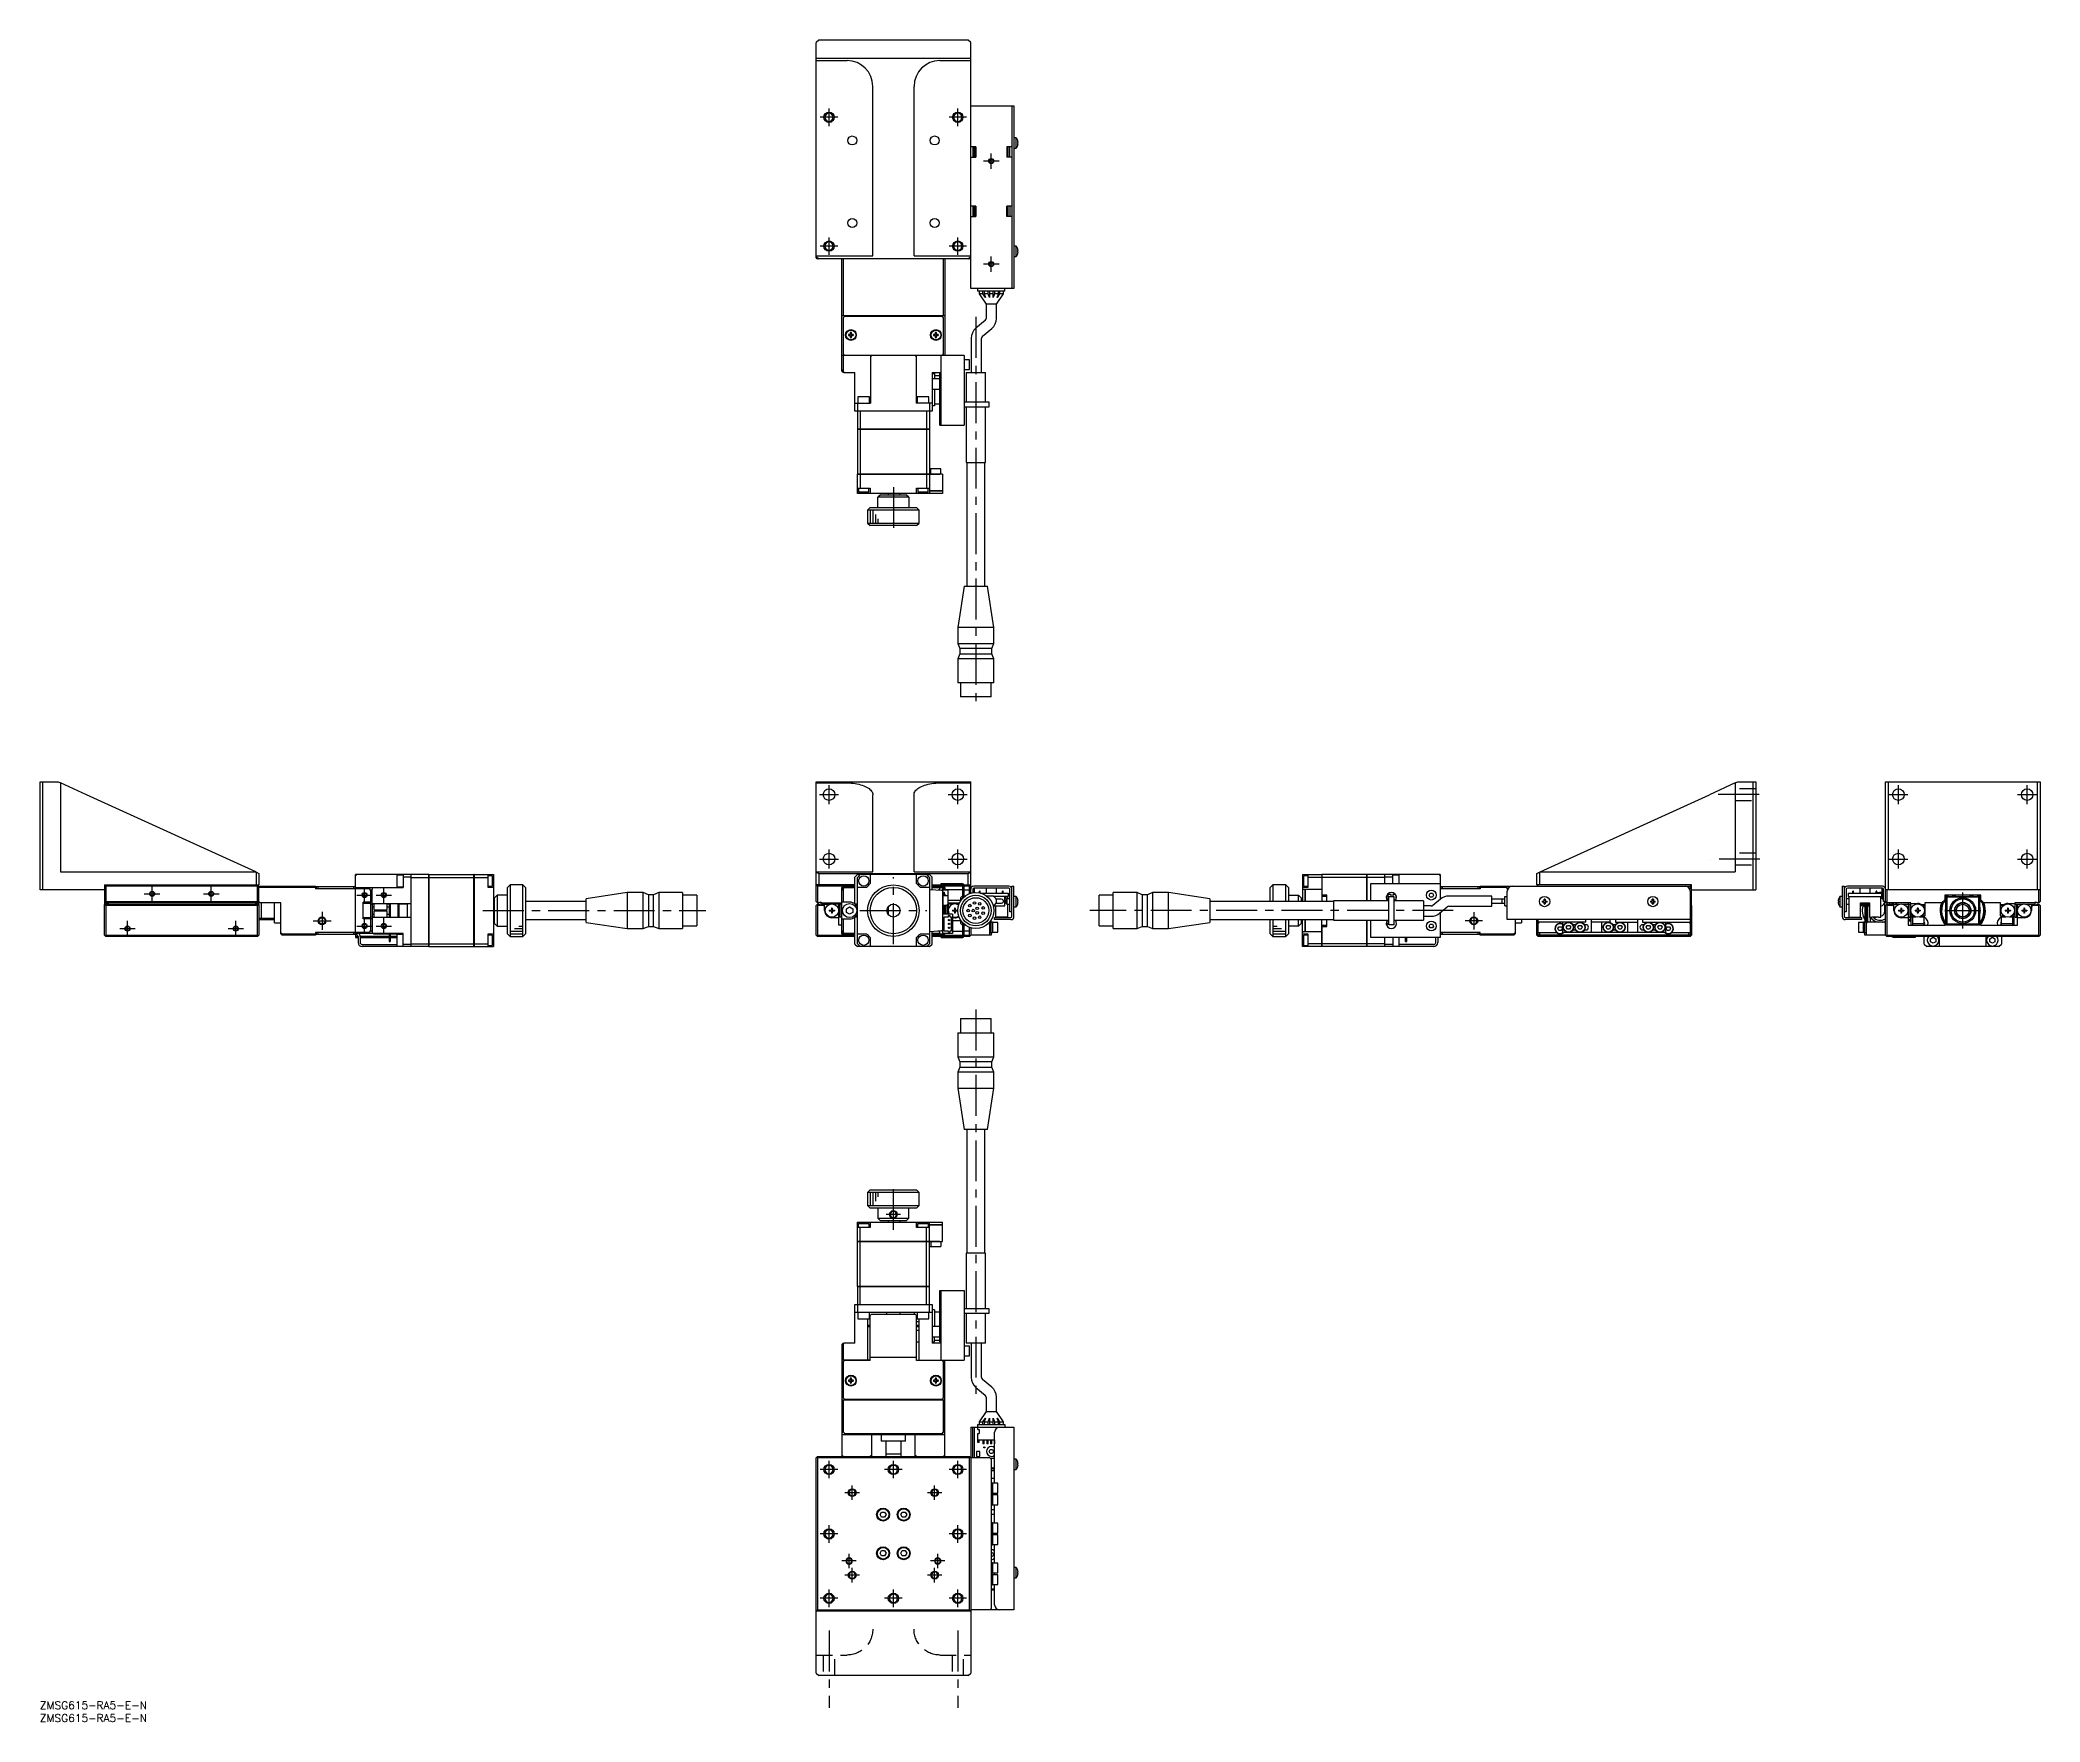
# Model space of a CAD drawing. Extents: x 0 to 776, y -8 to 645.
import ezdxf

# ---------------------------------------------------------------- set-up
doc = ezdxf.new("R2010")
doc.units = 0
doc.header["$LTSCALE"] = 0.5
doc.linetypes.add('CENTER', pattern=[50.8, 31.75, -6.35, 6.35, -6.35])
doc.linetypes.add('DASHED', pattern=[19.05, 12.7, -6.35])
for name, color, linetype in [('MSM_CENTER', 1, 'CENTER'), ('MSM_CONTINUOUS', 7, 'CONTINUOUS'), ('MSM_DASHED', 4, 'DASHED'), ('MSM_NARROW', 5, 'CONTINUOUS'), ('MSM_PART_NUMBER', 7, 'CONTINUOUS')]:
    doc.layers.add(name, color=color, linetype=linetype)
doc.styles.get("Standard").update_dxf_attribs({"font": 'txt.shx', "height": 1, "bigfont": 'bigfont.shx'})

# ---------------------------------------------------------------- blocks, each defined once
blk = doc.blocks.new('*U2')
at = {"layer": 'MSM_PART_NUMBER'}
blk.add_text('ZMSG615-RA5-E-N', height=3, dxfattribs=at).set_placement((0, -3))
blk = doc.blocks.new('*U3')
at = {"layer": 'MSM_PART_NUMBER'}
blk.add_text('ZMSG615-RA5-E-N', height=3, dxfattribs=at).set_placement((0, -8))

msp = doc.modelspace()

# ---------------------------------------------------------------- linework, layer by layer
at = {"layer": 'MSM_CENTER'}
for p, q in [((309.72, 614.86), (302.92, 614.86)), ((306.32, 611.46), (306.32, 618.26)), ((359.72, 614.86), (352.92, 614.86)), ((356.32, 611.46), (356.32, 618.26)), ((369.32, 594.86), (369.32, 600.86)), ((372.32, 597.86), (366.32, 597.86)), ((306.32, 561.46), (306.32, 568.26)), ((356.32, 561.46), (356.32, 568.26)), ((309.72, 564.86), (302.92, 564.86)), ((359.72, 564.86), (352.92, 564.86)), ((369.32, 554.86), (369.32, 560.86)), ((372.32, 557.86), (366.32, 557.86)), ((363.32, 537.41), (363.32, 386.31)), ((331.32, 471.36), (331.32, 452.86)), ((302.62, 351.95), (310.02, 351.95)), ((306.32, 348.25), (306.32, 355.65)), ((352.62, 351.95), (360.02, 351.95)), ((356.32, 348.25), (356.32, 355.65)), ((667.44, 351.95), (648.65, 351.95)), ((717.77, 351.95), (725.17, 351.95)), ((721.47, 348.25), (721.47, 355.65)), ((767.77, 351.95), (775.17, 351.95)), ((771.47, 348.25), (771.47, 355.65)), ((302.62, 326.95), (310.02, 326.95)), ((306.32, 323.25), (306.32, 330.65)), ((352.62, 326.95), (360.02, 326.95)), ((356.32, 323.25), (356.32, 330.65)), ((667.74, 326.95), (648.65, 326.95)), ((717.77, 326.95), (725.17, 326.95)), ((721.47, 323.25), (721.47, 330.65)), ((767.77, 326.95), (775.17, 326.95)), ((771.47, 323.25), (771.47, 330.65)), ((331.32, 293.95), (331.32, 319.95)), ((40.5, 313.45), (46.5, 313.45)), ((43.5, 310.45), (43.5, 316.45)), ((63.5, 313.45), (69.5, 313.45)), ((66.5, 310.45), (66.5, 316.45)), ((123, 312.95), (129, 312.95)), ((126, 309.95), (126, 315.95)), ((130.5, 312.95), (136.5, 312.95)), ((133.5, 309.95), (133.5, 315.95)), ((746.47, 299.95), (746.47, 313.95)), ((34, 296.95), (34, 302.95)), ((76, 296.95), (76, 302.95)), ((106, 302.95), (113, 302.95)), ((109.5, 306.45), (109.5, 299.45)), ((126, 297.95), (126, 303.95)), ((133.5, 297.95), (133.5, 303.95)), ((171.95, 306.95), (258.55, 306.95)), ((318.32, 306.95), (344.32, 306.95)), ((548.7, 306.95), (407.6, 306.95)), ((560.05, 302.95), (553.25, 302.95)), ((556.65, 306.35), (556.65, 299.55)), ((739.47, 306.95), (753.47, 306.95)), ((31, 299.95), (37, 299.95)), ((73, 299.95), (79, 299.95)), ((123, 300.95), (129, 300.95)), ((130.5, 300.95), (136.5, 300.95)), ((363.32, 268.55), (363.32, 117.45)), ((331.32, 183), (331.32, 201)), ((334.12, 189), (328.52, 189)), ((306.32, 86.6), (306.32, 93.4)), ((331.32, 86.6), (331.32, 93.4)), ((356.32, 86.6), (356.32, 93.4)), ((309.72, 90), (302.92, 90)), ((334.72, 90), (327.92, 90)), ((359.72, 90), (352.92, 90)), ((318.12, 81), (312.52, 81)), ((315.32, 78.2), (315.32, 83.8)), ((350.12, 81), (344.52, 81)), ((347.32, 78.2), (347.32, 83.8)), ((309.72, 65), (302.92, 65)), ((306.32, 61.6), (306.32, 68.4)), ((359.72, 65), (352.92, 65)), ((356.32, 61.6), (356.32, 68.4)), ((316.92, 54.5), (311.32, 54.5)), ((314.12, 51.7), (314.12, 57.3)), ((351.32, 54.5), (345.72, 54.5)), ((348.52, 51.7), (348.52, 57.3)), ((318.12, 49), (312.52, 49)), ((315.32, 46.2), (315.32, 51.8)), ((350.12, 49), (344.52, 49)), ((347.32, 46.2), (347.32, 51.8)), ((309.72, 40), (302.92, 40)), ((306.32, 36.6), (306.32, 43.4)), ((334.72, 40), (327.92, 40)), ((331.32, 36.6), (331.32, 43.4)), ((359.72, 40), (352.92, 40)), ((356.32, 36.6), (356.32, 43.4)), ((306.32, 27.5), (306.32, -2.5)), ((356.32, 27.5), (356.32, -2.5))]:
    msp.add_line(p, q, dxfattribs=at)
at = {"layer": 'MSM_CONTINUOUS'}
for p, q in [((302.32, 644.86), (301.32, 643.86)), ((360.32, 644.86), (302.32, 644.86)), ((361.32, 643.86), (360.32, 644.86)), ((301.32, 560.36), (301.32, 643.86)), ((301.32, 637.86), (361.32, 637.86)), ((301.32, 636.86), (313.32, 636.86)), ((349.32, 636.86), (361.32, 636.86)), ((361.32, 548.36), (361.32, 643.86)), ((323.32, 561.06), (323.32, 626.86)), ((339.32, 561.06), (339.32, 626.86)), ((361.32, 619.36), (378.12, 619.36)), ((377.32, 619.36), (377.32, 548.36)), ((378.12, 619.36), (378.12, 548.36)), ((379.02, 606.86), (378.12, 606.86)), ((379.02, 602.86), (379.02, 606.86)), ((379.58, 605.79), (379.58, 605.81)), ((363.32, 603.36), (361.32, 603.36)), ((361.32, 599.36), (363.32, 599.36)), ((362.12, 603.36), (362.12, 599.36)), ((362.62, 603.36), (362.62, 599.36)), ((362.82, 603.36), (362.82, 599.36)), ((363.32, 603.36), (363.32, 599.36)), ((375.32, 603.36), (375.32, 599.36)), ((377.32, 603.36), (375.32, 603.36)), ((377.32, 599.36), (375.32, 599.36)), ((375.82, 599.36), (375.82, 603.36)), ((376.52, 599.36), (376.52, 603.36)), ((378.12, 602.86), (379.02, 602.86)), ((379.58, 605.06), (379.71, 605.06)), ((379.58, 604.66), (379.58, 605.06)), ((379.71, 604.66), (379.58, 604.66)), ((379.58, 603.91), (379.58, 603.93)), ((363.32, 580.36), (361.32, 580.36)), ((361.32, 576.36), (363.32, 576.36)), ((362.12, 580.36), (362.12, 576.36)), ((362.62, 580.36), (362.62, 576.36)), ((362.82, 580.36), (362.82, 576.36)), ((363.32, 580.36), (363.32, 576.36)), ((377.32, 580.36), (375.32, 580.36)), ((375.32, 576.36), (375.32, 580.36)), ((377.32, 576.36), (375.32, 576.36)), ((375.82, 576.36), (375.82, 580.36)), ((376.52, 580.36), (376.52, 576.36)), ((301.32, 561.06), (323.32, 561.06)), ((301.32, 560.86), (302.32, 559.86)), ((301.32, 560.36), (301.82, 559.86)), ((301.57, 560.11), (301.82, 560.36)), ((360.82, 559.86), (301.82, 559.86)), ((311.32, 516.36), (311.32, 559.86)), ((311.82, 559.86), (311.82, 537.86)), ((339.32, 561.06), (361.32, 561.06)), ((350.82, 537.86), (350.82, 559.86)), ((351.32, 559.86), (351.32, 522.36)), ((360.32, 559.86), (361.32, 560.86)), ((360.82, 560.36), (361.07, 560.11)), ((360.82, 559.86), (361.32, 560.36)), ((379.02, 564.86), (378.12, 564.86)), ((378.12, 560.86), (379.02, 560.86)), ((379.02, 560.86), (379.02, 564.86)), ((379.58, 563.79), (379.58, 563.81)), ((379.58, 563.06), (379.71, 563.06)), ((379.58, 562.66), (379.58, 563.06)), ((379.71, 562.66), (379.58, 562.66)), ((379.58, 561.91), (379.58, 561.93)), ((378.12, 548.36), (361.32, 548.36)), ((364.07, 547.36), (364.07, 548.36)), ((374.57, 547.36), (364.07, 547.36)), ((364.57, 547.36), (364.57, 546.36)), ((366.07, 546.36), (364.57, 546.36)), ((364.57, 546.36), (367.32, 542.36)), ((366.07, 546.36), (366.07, 547.36)), ((367.07, 544.91), (366.07, 546.36)), ((366.57, 547.36), (366.57, 546.36)), ((368.07, 546.36), (366.57, 546.36)), ((366.57, 546.36), (367.07, 544.91)), ((368.07, 546.36), (368.07, 547.36)), ((368.57, 544.91), (368.07, 546.36)), ((368.57, 547.36), (368.57, 544.91)), ((370.07, 546.36), (368.57, 546.36)), ((370.07, 544.91), (370.07, 547.36)), ((370.57, 546.36), (370.07, 544.91)), ((370.57, 547.36), (370.57, 546.36)), ((372.07, 546.36), (370.57, 546.36)), ((371.32, 542.36), (374.07, 546.36)), ((371.57, 544.91), (372.07, 546.36)), ((372.57, 546.36), (371.57, 544.91)), ((372.07, 546.36), (372.07, 547.36)), ((372.57, 547.36), (372.57, 546.36)), ((374.07, 546.36), (372.57, 546.36)), ((374.07, 546.36), (374.07, 547.36)), ((374.57, 547.36), (374.57, 548.36)), ((351.32, 537.86), (311.32, 537.86)), ((312.32, 537.56), (311.82, 537.06)), ((311.82, 537.06), (311.82, 523.06)), ((350.32, 537.56), (312.32, 537.56)), ((317.07, 537.86), (317.07, 537.56)), ((317.57, 537.86), (317.57, 537.56)), ((323.07, 537.56), (323.07, 537.86)), ((326.52, 537.86), (326.32, 537.66)), ((336.32, 537.66), (326.32, 537.66)), ((326.32, 537.66), (326.32, 537.56)), ((336.32, 537.66), (336.12, 537.86)), ((336.32, 537.56), (336.32, 537.66)), ((339.57, 537.86), (339.57, 537.56)), ((345.07, 537.56), (345.07, 537.86)), ((345.57, 537.56), (345.57, 537.86)), ((350.82, 537.06), (350.32, 537.56)), ((350.82, 523.06), (350.82, 537.06)), ((366.96, 535.99), (363.36, 532.97)), ((371.32, 542.36), (367.32, 542.36)), ((367.32, 542.36), (367.32, 536.76)), ((371.32, 536.76), (371.32, 542.36)), ((314.58, 530.6), (313.9, 530.6)), ((313.9, 530.12), (314.58, 530.12)), ((314.58, 531.28), (314.58, 530.6)), ((314.58, 530.12), (314.58, 529.44)), ((315.06, 530.6), (315.06, 531.28)), ((315.74, 530.6), (315.06, 530.6)), ((315.06, 529.44), (315.06, 530.12)), ((315.06, 530.12), (315.74, 530.12)), ((347.58, 530.6), (346.9, 530.6)), ((346.9, 530.12), (347.58, 530.12)), ((347.58, 531.28), (347.58, 530.6)), ((347.58, 530.12), (347.58, 529.44)), ((348.06, 530.6), (348.06, 531.28)), ((348.74, 530.6), (348.06, 530.6)), ((348.06, 529.44), (348.06, 530.12)), ((348.06, 530.12), (348.74, 530.12)), ((361.57, 529.14), (361.57, 515.86)), ((365.57, 515.86), (365.57, 529.14)), ((365.93, 529.91), (369.53, 532.93)), ((358.82, 522.36), (311.32, 522.36)), ((311.82, 523.06), (312.32, 522.56)), ((311.82, 522.36), (311.82, 516.47)), ((312.32, 522.56), (350.32, 522.56)), ((317.07, 522.56), (317.07, 522.36)), ((321.32, 522.56), (321.32, 522.36)), ((322.32, 522.56), (322.32, 522.36)), ((322.42, 522.36), (322.42, 503.86)), ((322.42, 521.86), (322.92, 522.36)), ((323.82, 522.56), (323.82, 522.36)), ((338.82, 522.36), (338.82, 522.56)), ((339.72, 522.36), (340.22, 521.86)), ((340.22, 522.36), (340.22, 503.86)), ((340.32, 522.56), (340.32, 522.36)), ((341.32, 522.36), (341.32, 522.56)), ((345.57, 522.36), (345.57, 522.56)), ((349.82, 495.36), (349.82, 522.36)), ((350.32, 522.56), (350.82, 523.06)), ((358.82, 522.36), (358.82, 495.36)), ((360.82, 520.76), (358.82, 520.76)), ((360.82, 516.96), (360.82, 520.76)), ((311.32, 516.97), (311.82, 516.47)), ((311.82, 515.86), (311.32, 516.36)), ((311.82, 516.47), (312.13, 515.86)), ((312.13, 515.86), (311.82, 515.86)), ((312.13, 515.86), (316.32, 515.86)), ((316.32, 500.86), (316.32, 515.86)), ((346.32, 515.86), (346.32, 500.86)), ((346.32, 515.86), (349.82, 515.86)), ((346.32, 515.36), (347.32, 515.36)), ((349.32, 513.36), (346.32, 513.36)), ((347.32, 515.36), (347.32, 513.36)), ((347.32, 514.61), (349.32, 514.61)), ((349.32, 515.36), (349.82, 515.36)), ((349.32, 495.36), (349.32, 515.36)), ((358.82, 516.96), (360.82, 516.96)), ((359.57, 515.86), (367.07, 515.86)), ((359.57, 515.86), (359.57, 504.36)), ((367.07, 504.36), (367.07, 515.86)), ((322.07, 506.36), (317.57, 506.36)), ((317.57, 506.36), (317.57, 503.86)), ((322.07, 503.86), (322.07, 506.36)), ((345.07, 506.36), (340.57, 506.36)), ((340.57, 506.36), (340.57, 503.86)), ((345.07, 503.86), (345.07, 506.36)), ((346.32, 509.36), (349.32, 509.36)), ((347.32, 509.36), (347.32, 502.86)), ((316.32, 503.86), (322.42, 503.86)), ((346.32, 500.86), (316.32, 500.86)), ((317.32, 503.86), (317.32, 493.87)), ((318.47, 500.86), (318.47, 493.87)), ((346.32, 503.86), (340.22, 503.86)), ((344.16, 500.86), (344.16, 493.87)), ((345.32, 503.86), (345.32, 493.87)), ((347.32, 502.86), (346.32, 502.86)), ((347.32, 503.61), (349.32, 503.61)), ((358.82, 504.36), (368.32, 504.36)), ((368.32, 502.36), (358.82, 502.36)), ((359.57, 502.36), (359.57, 480.86)), ((367.07, 480.86), (367.07, 502.36)), ((368.32, 504.36), (368.32, 502.36)), ((317.32, 493.87), (345.32, 493.87)), ((317.32, 493.86), (317.32, 476.37)), ((345.32, 493.86), (317.32, 493.86)), ((317.33, 493.86), (317.33, 493.87)), ((318.47, 493.86), (318.47, 476.37)), ((318.48, 493.86), (318.48, 493.87)), ((344.16, 493.86), (344.16, 493.87)), ((344.16, 493.86), (344.16, 476.37)), ((345.31, 493.86), (345.31, 493.87)), ((345.32, 493.86), (345.32, 476.37)), ((349.32, 495.36), (358.82, 495.36)), ((317.32, 476.37), (349.32, 476.37)), ((350.32, 476.36), (317.32, 476.36)), ((317.32, 468.86), (317.32, 476.36)), ((317.33, 476.36), (317.33, 476.37)), ((318.47, 476.36), (318.47, 470.86)), ((318.48, 476.36), (318.48, 476.37)), ((344.16, 476.36), (344.16, 476.37)), ((344.16, 476.36), (344.16, 470.86)), ((345.31, 476.36), (345.31, 476.37)), ((349.72, 478.36), (345.32, 478.36)), ((345.32, 476.36), (345.32, 468.86)), ((345.82, 476.37), (345.82, 478.36)), ((349.32, 476.37), (349.32, 476.36)), ((349.72, 476.36), (349.72, 478.36)), ((350.32, 476.36), (350.32, 469.87)), ((359.57, 480.86), (367.07, 480.86)), ((359.82, 480.86), (359.82, 432.86)), ((366.82, 432.86), (366.82, 480.86)), ((317.32, 470.86), (322.32, 470.86)), ((350.32, 468.86), (317.32, 468.86)), ((317.82, 470.86), (317.82, 469.36)), ((321.82, 469.36), (317.82, 469.36)), ((320.82, 468.86), (320.82, 469.36)), ((321.82, 469.36), (321.82, 470.86)), ((322.32, 470.86), (322.32, 468.86)), ((326.32, 468.36), (325.32, 467.36)), ((325.32, 463.36), (325.32, 467.36)), ((337.32, 467.36), (325.32, 467.36)), ((326.32, 468.36), (336.32, 468.36)), ((329.32, 468.86), (329.32, 468.36)), ((333.82, 468.36), (333.82, 468.86)), ((337.32, 467.36), (336.32, 468.36)), ((337.32, 467.36), (337.32, 463.36)), ((340.32, 468.86), (340.32, 470.86)), ((340.32, 470.86), (345.32, 470.86)), ((340.82, 470.86), (340.82, 469.36)), ((344.82, 469.36), (340.82, 469.36)), ((341.82, 468.86), (341.82, 469.36)), ((344.82, 469.36), (344.82, 470.86)), ((345.32, 469.87), (350.32, 469.87)), ((350.32, 469.86), (345.32, 469.86)), ((350.31, 469.86), (350.31, 469.87)), ((350.32, 469.86), (350.32, 468.86)), ((322.32, 463.36), (321.32, 462.36)), ((341.32, 462.36), (321.32, 462.36)), ((321.32, 462.36), (321.32, 457.36)), ((322.32, 463.36), (340.32, 463.36)), ((341.32, 462.36), (340.32, 463.36)), ((341.32, 457.36), (341.32, 462.36)), ((321.32, 457.36), (341.32, 457.36)), ((321.32, 457.36), (322.32, 456.36)), ((340.32, 456.36), (322.32, 456.36)), ((340.32, 456.36), (341.32, 457.36)), ((358.75, 432.86), (356.32, 416.86)), ((358.75, 432.86), (367.89, 432.86)), ((370.32, 416.86), (367.89, 432.86)), ((370.32, 416.86), (356.32, 416.86)), ((356.32, 416.86), (356.32, 410.66)), ((370.32, 410.66), (370.32, 416.86)), ((356.32, 410.66), (370.32, 410.66)), ((356.32, 410.66), (357.17, 408.66)), ((357.17, 406.66), (356.32, 404.66)), ((370.32, 404.66), (356.32, 404.66)), ((356.32, 404.66), (356.32, 395.36)), ((369.47, 408.66), (357.17, 408.66)), ((357.17, 408.66), (357.17, 406.66)), ((357.17, 406.66), (369.47, 406.66)), ((369.47, 408.66), (370.32, 410.66)), ((369.47, 406.66), (369.47, 408.66)), ((370.32, 404.66), (369.47, 406.66)), ((370.32, 395.36), (370.32, 404.66)), ((370.32, 395.36), (356.32, 395.36)), ((357.37, 395.36), (357.37, 389.86)), ((369.27, 389.86), (357.37, 389.86)), ((369.27, 389.86), (369.27, 395.36)), ((0, 314.95), (0, 356.95)), ((0, 356.95), (7, 356.95)), ((1, 356.95), (1, 314.95)), ((7, 356.95), (8, 356.49)), ((8, 356.49), (8, 321.95)), ((18, 351.93), (8, 356.49)), ((83.8, 321.95), (18, 351.93)), ((301.32, 356.95), (361.32, 356.95)), ((301.32, 310.45), (301.32, 356.95)), ((301.32, 356.49), (313.32, 356.49)), ((313.32, 356.49), (314.1, 356.48)), ((314.1, 356.48), (314.88, 356.44)), ((314.88, 356.44), (315.65, 356.37)), ((315.65, 356.37), (316.41, 356.27)), ((316.41, 356.27), (317.15, 356.15)), ((317.15, 356.15), (317.86, 356)), ((317.86, 356), (318.54, 355.82)), ((318.54, 355.82), (319.2, 355.62)), ((319.2, 355.62), (319.81, 355.4)), ((319.81, 355.4), (320.39, 355.16)), ((320.39, 355.16), (320.92, 354.89)), ((320.92, 354.89), (321.41, 354.61)), ((321.41, 354.61), (321.85, 354.32)), ((321.85, 354.32), (322.23, 354)), ((322.23, 354), (322.56, 353.68)), ((322.56, 353.68), (322.83, 353.34)), ((322.83, 353.34), (323.04, 353)), ((323.04, 353), (323.2, 352.65)), ((323.2, 352.65), (323.29, 352.29)), ((323.29, 352.29), (323.32, 351.93)), ((323.32, 321.95), (323.32, 351.93)), ((339.32, 351.93), (339.35, 352.29)), ((339.32, 321.95), (339.32, 351.93)), ((339.35, 352.29), (339.44, 352.65)), ((339.44, 352.65), (339.6, 353)), ((339.6, 353), (339.81, 353.34)), ((339.81, 353.34), (340.08, 353.68)), ((340.08, 353.68), (340.41, 354)), ((340.41, 354), (340.79, 354.32)), ((340.79, 354.32), (341.23, 354.61)), ((341.23, 354.61), (341.72, 354.89)), ((341.72, 354.89), (342.25, 355.16)), ((342.25, 355.16), (342.83, 355.4)), ((342.83, 355.4), (343.44, 355.62)), ((343.44, 355.62), (344.09, 355.82)), ((344.09, 355.82), (344.78, 356)), ((344.78, 356), (345.49, 356.15)), ((345.49, 356.15), (346.23, 356.27)), ((346.23, 356.27), (346.99, 356.37)), ((346.99, 356.37), (347.76, 356.44)), ((347.76, 356.44), (348.54, 356.48)), ((348.54, 356.48), (349.32, 356.49)), ((349.32, 356.49), (361.32, 356.49)), ((361.32, 313.66), (361.32, 356.95)), ((582.35, 321.95), (648.15, 351.93)), ((658.15, 356.49), (648.15, 351.93)), ((658.15, 356.49), (659.15, 356.95)), ((658.15, 356.49), (658.15, 321.95)), ((659.15, 356.95), (666.15, 356.95)), ((665.15, 314.95), (665.15, 356.95)), ((666.15, 356.95), (666.15, 314.95)), ((716.47, 356.95), (776.47, 356.95)), ((716.47, 310.45), (716.47, 356.95)), ((717.47, 356.95), (717.47, 314.95)), ((775.47, 314.95), (775.47, 356.95)), ((776.47, 356.95), (776.47, 310.45)), ((8, 321.95), (83.8, 321.95)), ((83.8, 321.95), (84, 321.86)), ((84, 316.95), (84, 321.86)), ((84, 321.86), (85, 321.4)), ((85, 321.4), (85, 316.95)), ((122.5, 320.45), (123, 320.95)), ((150.99, 320.95), (122.5, 320.95)), ((122.5, 298.45), (122.5, 320.95)), ((138.5, 320.7), (138.5, 316.2)), ((141, 320.7), (138.5, 320.7)), ((141, 320.95), (141, 315.85)), ((144, 319.95), (141, 319.95)), ((144, 320.95), (144, 292.95)), ((144, 319.79), (150.99, 319.79)), ((150.99, 292.95), (150.99, 320.95)), ((151, 320.94), (150.99, 320.94)), ((151, 319.79), (150.99, 319.79)), ((151, 320.95), (168.49, 320.95)), ((151, 320.95), (151, 292.95)), ((151, 319.79), (168.49, 319.79)), ((168.49, 292.95), (168.49, 320.95)), ((168.5, 320.94), (168.49, 320.94)), ((168.5, 319.79), (168.49, 319.79)), ((168.5, 320.95), (176, 320.95)), ((168.5, 320.95), (168.5, 292.95)), ((168.5, 319.79), (174, 319.79)), ((174, 315.95), (174, 320.95)), ((175.5, 320.45), (174, 320.45)), ((175.5, 320.45), (175.5, 316.45)), ((176, 320.95), (176, 292.95)), ((301.32, 321.95), (323.32, 321.95)), ((301.32, 321.86), (302.32, 321.4)), ((302.32, 321.4), (360.32, 321.4)), ((302.32, 321.4), (302.32, 316.95)), ((317.32, 320.95), (316.32, 319.95)), ((316.32, 309.55), (316.32, 319.95)), ((345.32, 320.95), (317.32, 320.95)), ((317.32, 294.1), (317.32, 319.79)), ((322.32, 320.95), (322.32, 317.45)), ((339.32, 321.95), (361.32, 321.95)), ((340.32, 317.45), (340.32, 320.95)), ((346.32, 319.95), (345.32, 320.95)), ((345.32, 319.79), (345.32, 294.1)), ((346.32, 315.13), (346.32, 319.95)), ((360.32, 321.4), (361.32, 321.86)), ((360.32, 316.95), (360.32, 321.4)), ((490.15, 320.95), (490.15, 310.45)), ((490.15, 320.95), (497.65, 320.95)), ((490.65, 316.45), (490.65, 320.45)), ((492.15, 320.45), (490.65, 320.45)), ((492.15, 320.95), (492.15, 315.95)), ((497.65, 319.79), (492.15, 319.79)), ((497.65, 320.95), (497.65, 310.45)), ((497.65, 320.94), (497.66, 320.94)), ((497.65, 319.79), (497.66, 319.79)), ((497.66, 320.95), (497.66, 312.6)), ((515.15, 320.95), (497.66, 320.95)), ((515.15, 319.79), (497.66, 319.79)), ((515.15, 310.7), (515.15, 320.95)), ((515.15, 320.94), (515.16, 320.94)), ((515.15, 319.79), (515.16, 319.79)), ((543.65, 320.95), (515.16, 320.95)), ((515.16, 320.95), (515.16, 310.7)), ((522.15, 319.79), (515.16, 319.79)), ((522.15, 317.45), (522.15, 320.95)), ((525.15, 319.95), (522.15, 319.95)), ((525.15, 317.45), (525.15, 320.95)), ((527.65, 320.7), (525.15, 320.7)), ((527.65, 317.45), (527.65, 320.7)), ((543.15, 320.95), (543.65, 320.45)), ((543.65, 320.95), (543.65, 311.38)), ((581.15, 321.4), (582.15, 321.86)), ((581.15, 316.95), (581.15, 321.4)), ((582.15, 321.86), (582.35, 321.95)), ((582.15, 321.86), (582.15, 316.95)), ((582.35, 321.95), (658.15, 321.95)), ((25, 314.95), (0, 314.95)), ((25, 316.95), (85, 316.95)), ((25, 316.45), (25.5, 316.95)), ((25, 316.95), (25, 309.25)), ((25.25, 316.7), (25.5, 316.45)), ((25.5, 316.45), (25.5, 310.45)), ((84.5, 316.45), (25.5, 316.45)), ((85, 316.45), (84.5, 316.95)), ((84.5, 316.45), (84.75, 316.7)), ((84.5, 310.45), (84.5, 316.45)), ((85, 309.25), (85, 316.45)), ((85, 316.45), (107, 316.45)), ((107, 315.95), (85, 315.95)), ((107, 316.45), (107, 315.45)), ((122.5, 315.45), (107, 315.45)), ((107.3, 315.45), (107.3, 316.25)), ((107.3, 316.25), (122.3, 316.25)), ((107.8, 316.25), (107.8, 315.45)), ((121.8, 315.45), (121.8, 316.25)), ((122.3, 316.25), (122.3, 315.45)), ((122.5, 315.85), (129, 315.85)), ((127.89, 315.35), (122.5, 315.35)), ((127.89, 315.35), (128.39, 315.85)), ((128.5, 314.74), (127.89, 315.35)), ((129, 315.24), (128.5, 314.74)), ((128.5, 310.2), (128.5, 314.74)), ((129, 315.85), (129, 315.24)), ((129, 315.85), (141, 315.85)), ((129, 309.44), (129, 315.24)), ((138.5, 316.2), (141, 316.2)), ((174, 316.45), (175.5, 316.45)), ((176, 315.95), (174, 315.95)), ((176, 317.45), (175.5, 317.45)), ((176.5, 311.95), (177.5, 312.95)), ((176.5, 301.95), (176.5, 311.95)), ((181.5, 312.95), (177.5, 312.95)), ((177.5, 312.95), (177.5, 300.95)), ((182.5, 316.95), (181.5, 315.95)), ((181.5, 297.95), (181.5, 315.95)), ((182.5, 316.95), (182.5, 296.95)), ((187.5, 316.95), (182.5, 316.95)), ((187.5, 296.95), (187.5, 316.95)), ((188.5, 315.95), (187.5, 316.95)), ((188.5, 315.95), (188.5, 297.95)), ((228, 313.95), (212, 311.52)), ((212, 302.38), (212, 311.52)), ((228, 313.95), (228, 299.95)), ((234.2, 313.95), (228, 313.95)), ((234.2, 299.95), (234.2, 313.95)), ((236.2, 313.1), (234.2, 313.95)), ((236.2, 313.1), (236.2, 300.8)), ((238.2, 313.1), (236.2, 313.1)), ((240.2, 313.95), (238.2, 313.1)), ((238.2, 300.8), (238.2, 313.1)), ((240.2, 313.95), (240.2, 299.95)), ((249.5, 313.95), (240.2, 313.95)), ((249.5, 313.95), (249.5, 299.95)), ((255, 312.9), (249.5, 312.9)), ((255, 312.9), (255, 301)), ((316.32, 316.95), (301.32, 316.95)), ((301.32, 316.45), (301.82, 316.95)), ((301.57, 316.7), (301.82, 316.45)), ((301.82, 316.45), (301.82, 309.95)), ((316.32, 316.45), (301.82, 316.45)), ((311.82, 316.45), (311.32, 315.95)), ((311.32, 297.95), (311.32, 315.95)), ((311.32, 315.35), (311.82, 315.85)), ((311.42, 315.45), (311.32, 315.45)), ((311.82, 315.24), (311.32, 314.74)), ((311.82, 315.85), (311.82, 316.25)), ((311.82, 316.25), (316.32, 316.25)), ((312.13, 315.85), (311.82, 315.24)), ((311.82, 315.85), (316.32, 315.85)), ((311.82, 315.24), (311.82, 310.2)), ((312.32, 316.25), (312.32, 315.85)), ((312.82, 316.95), (313.17, 316.6)), ((313.17, 316.6), (316.32, 316.6)), ((320.82, 315.95), (317.32, 315.95)), ((345.32, 315.95), (341.82, 315.95)), ((345.32, 315.2), (345.62, 315.18)), ((345.62, 315.18), (350.04, 314.87)), ((346.32, 316.95), (349.82, 316.95)), ((346.32, 316.6), (349.47, 316.6)), ((358.32, 316.45), (346.32, 316.45)), ((346.32, 316.25), (350.82, 316.25)), ((346.32, 315.85), (349.32, 315.85)), ((349.32, 314.95), (348.89, 314.95)), ((349.32, 314.92), (349.32, 315.95)), ((349.32, 315.95), (350.52, 315.95)), ((349.47, 316.6), (349.82, 316.95)), ((349.82, 316.95), (349.82, 317.45)), ((349.82, 317.45), (357.82, 317.45)), ((358.12, 316.95), (349.82, 316.95)), ((350.32, 315.95), (350.32, 316.25)), ((350.32, 314.57), (350.32, 299.33)), ((350.52, 297.95), (350.52, 315.95)), ((350.52, 315.85), (350.82, 315.85)), ((350.82, 315.24), (350.52, 315.84)), ((352.52, 314.85), (350.52, 314.85)), ((350.52, 314.12), (351.07, 314.12)), ((350.52, 313.9), (350.75, 313.9)), ((350.52, 313.65), (350.75, 313.65)), ((350.52, 313.58), (350.75, 313.58)), ((350.52, 313.17), (350.6, 313.17)), ((350.52, 311.17), (350.62, 311.17)), ((350.52, 311.05), (350.62, 311.05)), ((350.62, 309.05), (350.62, 312.75)), ((350.72, 312.85), (352.3, 312.85)), ((350.75, 313.39), (350.75, 313.9)), ((351.32, 315.95), (350.82, 316.45)), ((350.82, 316.25), (350.82, 315.85)), ((350.82, 315.85), (351.32, 315.35)), ((351.21, 314.85), (350.82, 315.24)), ((350.82, 314.85), (350.82, 315.24)), ((350.85, 313.29), (351.18, 313.29)), ((351.18, 313.06), (350.85, 313.06)), ((351.07, 314.12), (351.07, 313.29)), ((351.07, 313.06), (351.07, 312.85)), ((351.32, 315.45), (351.22, 315.45)), ((351.28, 312.85), (351.28, 312.96)), ((351.32, 315.95), (351.32, 314.85)), ((358.32, 314.95), (351.32, 314.95)), ((351.51, 312.85), (351.51, 312.96)), ((352.4, 312.75), (352.4, 309.37)), ((352.4, 311.05), (352.52, 311.05)), ((352.4, 310.95), (357.32, 310.95)), ((352.52, 311.05), (352.52, 314.85)), ((357.32, 311.45), (357.32, 310.55)), ((358.32, 311.85), (358.32, 316.75)), ((358.69, 316.95), (361.32, 316.95)), ((360.82, 316.45), (358.82, 316.45)), ((358.82, 312.31), (358.82, 316.45)), ((360.82, 314.85), (358.82, 314.85)), ((358.99, 312.45), (358.82, 312.45)), ((360.82, 316.95), (361.32, 316.45)), ((360.82, 316.45), (361.07, 316.7)), ((360.82, 313.49), (360.82, 316.45)), ((362.12, 315.25), (362.12, 313.84)), ((362.62, 315.45), (362.17, 315.45)), ((376.12, 316.45), (362.52, 316.45)), ((376.12, 315.65), (362.52, 315.65)), ((362.62, 315.45), (362.62, 313.91)), ((364.69, 313.81), (364.69, 314.45)), ((364.94, 314.45), (364.69, 314.45)), ((364.94, 313.76), (364.94, 314.45)), ((365.35, 313.65), (375.82, 313.65)), ((367.32, 315.65), (367.32, 313.65)), ((369.32, 312.6), (367.45, 312.6)), ((375.82, 312.45), (370.08, 312.45)), ((373.32, 311.35), (371.17, 311.35)), ((371.32, 313.65), (371.32, 315.65)), ((373.94, 314.45), (373.69, 314.45)), ((373.69, 313.65), (373.69, 314.45)), ((373.94, 313.65), (373.94, 314.45)), ((374.57, 308.75), (374.57, 312.45)), ((374.8, 311.65), (374.57, 311.65)), ((374.8, 312.45), (374.8, 311.65)), ((375.02, 311.9), (374.8, 311.9)), ((375.02, 312.45), (375.02, 311.9)), ((375.32, 311.45), (375.12, 311.25)), ((375.12, 309.65), (375.12, 311.25)), ((375.32, 311.45), (375.32, 309.45)), ((376.52, 311.45), (375.32, 311.45)), ((375.57, 312.45), (375.57, 311.45)), ((375.82, 313.65), (375.82, 312.45)), ((376.52, 306.45), (376.52, 315.25)), ((377.32, 316.45), (378.12, 316.45)), ((377.32, 304.75), (377.32, 316.45)), ((378.12, 304.65), (378.12, 316.45)), ((379.02, 312.45), (378.12, 312.45)), ((379.02, 308.45), (379.02, 312.45)), ((379.58, 311.38), (379.58, 311.4)), ((379.58, 310.65), (379.71, 310.65)), ((379.58, 310.25), (379.58, 310.65)), ((411.15, 301), (411.15, 312.9)), ((416.65, 312.9), (411.15, 312.9)), ((416.65, 299.95), (416.65, 313.95)), ((425.95, 313.95), (416.65, 313.95)), ((425.95, 299.95), (425.95, 313.95)), ((427.95, 313.1), (425.95, 313.95)), ((427.95, 313.1), (427.95, 300.8)), ((429.95, 313.1), (427.95, 313.1)), ((431.95, 313.95), (429.95, 313.1)), ((429.95, 300.8), (429.95, 313.1)), ((431.95, 313.95), (431.95, 299.95)), ((438.15, 313.95), (431.95, 313.95)), ((438.15, 299.95), (438.15, 313.95)), ((454.15, 311.52), (438.15, 313.95)), ((454.15, 311.52), (454.15, 302.38)), ((478.65, 316.95), (477.65, 315.95)), ((477.65, 310.45), (477.65, 315.95)), ((478.65, 316.95), (478.65, 310.45)), ((483.65, 316.95), (478.65, 316.95)), ((483.65, 310.45), (483.65, 316.95)), ((484.65, 315.95), (483.65, 316.95)), ((484.65, 315.95), (484.65, 310.45)), ((484.65, 312.95), (488.65, 312.95)), ((488.65, 310.45), (488.65, 312.95)), ((489.65, 311.95), (488.65, 312.95)), ((489.65, 311.95), (489.65, 310.45)), ((490.15, 317.45), (490.65, 317.45)), ((492.15, 315.95), (490.15, 315.95)), ((490.35, 315.18), (490.15, 315.18)), ((490.35, 315.2), (490.35, 315.18)), ((490.35, 315.2), (491.15, 315.2)), ((490.65, 316.45), (492.15, 316.45)), ((491.15, 310.45), (491.15, 315.2)), ((491.15, 315.19), (491.16, 315.19)), ((491.16, 315.2), (491.16, 310.45)), ((491.16, 315.2), (497.65, 315.2)), ((497.65, 312.6), (499.65, 312.6)), ((497.66, 313.1), (499.65, 313.1)), ((499.65, 310.45), (499.65, 313.1)), ((502.15, 310.7), (502.15, 303.2)), ((523.65, 310.7), (502.15, 310.7)), ((516.65, 317.45), (543.65, 317.45)), ((516.65, 310.7), (516.65, 317.45)), ((524.58, 313.17), (523.33, 313.17)), ((523.33, 313.17), (523.33, 311.17)), ((523.33, 311.17), (523.65, 311.17)), ((523.65, 312.45), (525.65, 312.45)), ((523.65, 301.45), (523.65, 312.45)), ((524.58, 312.45), (524.58, 313.17)), ((526.23, 313.17), (525.23, 313.17)), ((525.23, 313.17), (525.23, 312.45)), ((525.65, 312.45), (525.65, 301.45)), ((525.65, 311.17), (526.48, 311.17)), ((537.15, 310.7), (525.65, 310.7)), ((526.48, 311.17), (526.48, 312.75)), ((537.15, 310.7), (537.15, 303.2)), ((539.29, 312.95), (539.72, 313.7)), ((539.72, 312.2), (539.29, 312.95)), ((539.72, 313.7), (540.58, 313.7)), ((540.58, 312.2), (539.72, 312.2)), ((540.58, 313.7), (541.02, 312.95)), ((541.02, 312.95), (540.58, 312.2)), ((543.71, 311.43), (540.79, 308.98)), ((559.15, 315.45), (543.65, 315.45)), ((543.85, 315.45), (543.85, 316.25)), ((543.85, 316.25), (558.85, 316.25)), ((544.35, 316.25), (544.35, 315.45)), ((563.65, 312.6), (546.92, 312.6)), ((558.35, 315.45), (558.35, 316.25)), ((558.85, 316.25), (558.85, 315.45)), ((559.15, 316.45), (559.15, 315.45)), ((559.15, 316.45), (640.65, 316.45)), ((569.65, 315.95), (559.15, 315.95)), ((563.65, 308.6), (563.65, 312.6)), ((568.65, 311.35), (563.65, 311.35)), ((567.65, 309.85), (567.65, 311.35)), ((568.65, 308.75), (568.65, 312.45)), ((568.65, 312.45), (569.65, 312.45)), ((569.65, 315.25), (569.65, 316.45)), ((569.65, 303.45), (569.65, 314.45)), ((641.15, 316.95), (581.15, 316.95)), ((581.15, 316.45), (581.65, 316.95)), ((581.4, 316.7), (581.65, 316.45)), ((583.22, 310.65), (583.95, 310.65)), ((583.95, 310.65), (583.95, 311.38)), ((584.35, 311.38), (584.35, 310.65)), ((584.35, 310.65), (585.08, 310.65)), ((625.22, 310.65), (625.95, 310.65)), ((625.95, 310.65), (625.95, 311.38)), ((626.35, 311.38), (626.35, 310.65)), ((626.35, 310.65), (627.08, 310.65)), ((641.15, 316.45), (640.65, 316.95)), ((640.65, 316.45), (640.9, 316.7)), ((640.65, 316.45), (640.65, 315.25)), ((640.65, 314.45), (640.65, 297.45)), ((641.15, 309.25), (641.15, 316.95)), ((641.15, 314.95), (666.15, 314.95)), ((698.08, 310.65), (698.21, 310.65)), ((698.21, 311.4), (698.21, 311.38)), ((698.21, 310.65), (698.21, 310.25)), ((698.77, 312.45), (698.77, 308.45)), ((699.67, 312.45), (698.77, 312.45)), ((699.67, 316.45), (700.47, 316.45)), ((699.67, 316.45), (699.67, 304.65)), ((700.47, 316.45), (700.47, 304.75)), ((701.27, 315.25), (701.27, 306.45)), ((702.22, 311.45), (701.27, 311.45)), ((715.27, 316.45), (701.67, 316.45)), ((715.27, 315.65), (701.67, 315.65)), ((701.97, 313.65), (701.97, 312.45)), ((701.97, 313.65), (714.97, 313.65)), ((701.97, 312.45), (714.97, 312.45)), ((702.22, 312.45), (702.22, 304.45)), ((704.09, 314.45), (703.84, 314.45)), ((703.84, 313.65), (703.84, 314.45)), ((704.09, 313.65), (704.09, 314.45)), ((706.47, 315.65), (706.47, 313.65)), ((710.47, 313.65), (710.47, 315.65)), ((712.84, 313.65), (712.84, 314.45)), ((713.09, 314.45), (712.84, 314.45)), ((713.09, 313.65), (713.09, 314.45)), ((714.72, 304.45), (714.72, 312.45)), ((714.97, 313.65), (714.97, 312.45)), ((715.17, 312.45), (714.97, 312.45)), ((715.17, 311.45), (715.17, 315.45)), ((715.61, 315.45), (715.17, 315.45)), ((715.17, 311.45), (715.67, 311.45)), ((715.67, 310.45), (715.67, 315.25)), ((776.47, 314.95), (716.47, 314.95)), ((716.97, 314.95), (716.97, 309.95)), ((738.26, 309.95), (739.47, 311.15)), ((753.47, 312.95), (739.47, 312.95)), ((739.47, 312.95), (739.47, 310.45)), ((739.97, 311.65), (740.27, 311.95)), ((739.97, 302.25), (739.97, 311.65)), ((740.47, 312.15), (740.27, 311.95)), ((740.27, 311.95), (740.27, 301.95)), ((740.47, 312.15), (740.77, 312.45)), ((752.47, 312.15), (740.47, 312.15)), ((740.77, 312.45), (752.17, 312.45)), ((752.17, 312.45), (752.47, 312.15)), ((752.67, 311.95), (752.47, 312.15)), ((752.67, 301.95), (752.67, 311.95)), ((752.67, 311.95), (752.97, 311.65)), ((752.97, 311.65), (752.97, 302.25)), ((753.47, 310.45), (753.47, 312.95)), ((753.47, 311.15), (754.67, 309.95)), ((775.97, 309.95), (775.97, 314.95)), ((25.5, 310.45), (25, 309.95)), ((93.5, 309.95), (25, 309.95)), ((25, 309.72), (26.4, 309.72)), ((25, 308.95), (25.5, 309.45)), ((25.1, 309.15), (25, 309.25)), ((25, 297.45), (25, 308.95)), ((25.1, 309.05), (25.1, 309.25)), ((25.25, 309.2), (25.5, 308.95)), ((26.1, 309.55), (25.4, 309.55)), ((25.5, 310.45), (84.5, 310.45)), ((25.5, 309.45), (84.5, 309.45)), ((84.5, 308.95), (25.5, 308.95)), ((25.5, 308.95), (25.5, 297.45)), ((26.4, 309.72), (26.4, 309.45)), ((85, 309.72), (83.6, 309.72)), ((83.6, 309.72), (83.6, 309.45)), ((84.6, 309.55), (83.9, 309.55)), ((85, 309.95), (84.5, 310.45)), ((85, 308.95), (84.5, 309.45)), ((84.5, 308.95), (84.75, 309.2)), ((84.5, 297.45), (84.5, 308.95)), ((85, 309.25), (84.9, 309.15)), ((84.9, 309.25), (84.9, 309.05)), ((85.5, 309.95), (85, 310.45)), ((85, 308.95), (85, 297.45)), ((85, 303.95), (91, 303.95)), ((85, 303.45), (91, 303.45)), ((86, 303.95), (86, 309.95)), ((91, 302.2), (91, 309.95)), ((93.5, 297.95), (93.5, 309.95)), ((129, 310.2), (125.5, 310.2)), ((125.5, 303.7), (125.5, 310.2)), ((128.5, 309.7), (125.5, 309.7)), ((125.5, 304.2), (128.5, 304.2)), ((129, 303.7), (125.5, 303.7)), ((128.5, 304.2), (128.5, 309.7)), ((129, 309.44), (128.5, 309.23)), ((128.5, 304.67), (129, 304.46)), ((128.5, 299.16), (128.5, 303.7)), ((144, 309.55), (129, 309.55)), ((129, 304.46), (129, 298.66)), ((129, 304.35), (144, 304.35)), ((129.1, 304.35), (129.1, 309.55)), ((129.6, 309.45), (129.1, 309.45)), ((129.1, 308.45), (129.6, 308.45)), ((129.6, 305.45), (129.1, 305.45)), ((129.1, 304.45), (129.6, 304.45)), ((129.5, 309.55), (129.5, 309.45)), ((129.5, 304.45), (129.5, 304.35)), ((129.6, 309.55), (129.6, 307.2)), ((129.6, 307.2), (134.8, 307.2)), ((129.6, 306.7), (129.6, 304.35)), ((134.8, 306.7), (129.6, 306.7)), ((134.8, 307.2), (134.8, 309.55)), ((135.5, 309.45), (134.8, 309.45)), ((134.8, 308.45), (135.5, 308.45)), ((134.8, 304.35), (134.8, 306.7)), ((135.5, 305.45), (134.8, 305.45)), ((134.8, 304.45), (135.5, 304.45)), ((135.5, 309.55), (135.5, 304.35)), ((136, 309.55), (136, 304.35)), ((139.1, 304.35), (139.1, 309.55)), ((139.3, 309.55), (139.3, 304.35)), ((142.5, 309.45), (139.3, 309.45)), ((139.3, 304.45), (142.5, 304.45)), ((142.5, 309.55), (142.5, 304.35)), ((176.5, 310.45), (176, 310.45)), ((176.5, 309.45), (176, 309.45)), ((176, 308.45), (176.5, 308.45)), ((176.5, 305.45), (176, 305.45)), ((176, 304.45), (176.5, 304.45)), ((176, 303.45), (176.5, 303.45)), ((212, 310.45), (188.5, 310.45)), ((188.5, 303.45), (212, 303.45)), ((301.82, 309.95), (301.32, 310.45)), ((301.32, 308.95), (301.82, 309.45)), ((301.32, 297.45), (301.32, 308.95)), ((301.57, 309.2), (301.82, 308.95)), ((301.82, 309.95), (302.26, 309.95)), ((301.82, 309.45), (302.26, 309.45)), ((304.12, 308.95), (301.82, 308.95)), ((301.82, 308.95), (301.82, 297.45)), ((302.82, 310.19), (302.82, 309.95)), ((302.82, 309.95), (311.12, 309.95)), ((303.58, 309.45), (306.71, 309.45)), ((304.62, 309.3), (304.12, 308.95)), ((304.12, 308.95), (304.62, 308.45)), ((304.62, 306.95), (304.62, 309.45)), ((306.42, 307.09), (307.21, 307.09)), ((306.42, 307.09), (306.42, 306.8)), ((306.42, 306.8), (307.21, 306.8)), ((306.95, 307.09), (306.95, 306.8)), ((307.56, 307.95), (307.27, 307.95)), ((307.27, 307.95), (307.27, 307.15)), ((307.27, 307.42), (307.56, 307.42)), ((307.27, 306.74), (307.27, 305.95)), ((307.27, 306.48), (307.56, 306.48)), ((307.56, 305.95), (307.27, 305.95)), ((310.12, 304.15), (307.42, 304.15)), ((307.56, 307.95), (307.56, 307.15)), ((307.56, 306.74), (307.56, 305.95)), ((307.62, 307.09), (308.42, 307.09)), ((307.62, 306.8), (308.42, 306.8)), ((307.89, 306.8), (307.89, 307.09)), ((310.12, 309.45), (308.13, 309.45)), ((308.42, 307.09), (308.42, 306.8)), ((309.82, 308.33), (310.12, 308.5)), ((310.12, 305.4), (309.82, 305.57)), ((310.12, 308.5), (310.12, 309.45)), ((310.12, 301.25), (310.12, 305.4)), ((310.92, 309.45), (310.32, 309.45)), ((310.32, 309.45), (310.32, 304.45)), ((310.92, 304.45), (310.32, 304.45)), ((310.92, 309.45), (310.92, 304.45)), ((311.12, 309.95), (311.12, 308.5)), ((311.12, 309.72), (311.32, 309.72)), ((311.32, 308.38), (311.12, 308.5)), ((311.12, 305.4), (311.32, 305.51)), ((311.12, 305.4), (311.12, 304.95)), ((311.12, 304.95), (311.32, 304.95)), ((311.32, 304.75), (311.12, 304.95)), ((314.32, 310.2), (311.32, 310.2)), ((311.32, 303.7), (314.32, 303.7)), ((311.82, 303.7), (311.82, 298.66)), ((313.07, 307.67), (314.32, 308.39)), ((313.07, 306.23), (313.07, 307.67)), ((314.32, 305.5), (313.07, 306.23)), ((314.32, 308.39), (315.57, 307.67)), ((315.57, 306.23), (314.32, 305.5)), ((315.57, 307.67), (315.57, 306.23)), ((316.32, 309.55), (317.32, 309.55)), ((317.32, 304.35), (316.32, 304.35)), ((316.32, 293.95), (316.32, 304.35)), ((316.41, 309.44), (317.32, 309.44)), ((317.32, 304.46), (316.41, 304.46)), ((329.32, 308.45), (329.32, 305.45)), ((350.52, 310.2), (350.62, 310.2)), ((350.52, 309.64), (350.62, 309.64)), ((350.52, 308.45), (350.52, 308.45)), ((350.75, 308.22), (350.52, 308.22)), ((350.75, 308.15), (350.52, 308.15)), ((350.75, 307.9), (350.52, 307.9)), ((350.52, 307.2), (351.32, 307.2)), ((350.52, 306.7), (351.32, 306.7)), ((350.52, 305.95), (351.32, 305.95)), ((354.22, 305.52), (350.52, 305.52)), ((351.98, 308.95), (350.72, 308.95)), ((350.75, 307.9), (350.75, 308.41)), ((350.75, 307.95), (351.32, 307.95)), ((350.76, 308.45), (351.32, 308.45)), ((351.18, 308.74), (350.85, 308.74)), ((350.85, 308.51), (351.18, 308.51)), ((350.94, 308.95), (350.94, 308.74)), ((350.94, 308.51), (350.94, 308.45)), ((350.94, 307.95), (350.94, 307.2)), ((350.94, 306.7), (350.94, 305.95)), ((351.02, 304.52), (352.67, 304.52)), ((351.02, 299.02), (351.02, 304.52)), ((351.07, 308.95), (351.07, 308.74)), ((351.07, 308.51), (351.07, 308.45)), ((351.07, 307.95), (351.07, 307.2)), ((351.07, 306.7), (351.07, 305.95)), ((351.28, 308.84), (351.28, 308.95)), ((351.32, 305.52), (351.32, 308.54)), ((351.52, 308.5), (351.32, 308.38)), ((351.51, 308.84), (351.51, 308.95)), ((351.52, 308.5), (351.52, 308.95)), ((351.72, 308.95), (351.72, 305.52)), ((352.37, 309.3), (352.05, 308.98)), ((352.32, 309.25), (352.32, 305.52)), ((352.4, 309.95), (357, 309.95)), ((352.52, 309.45), (352.52, 308.5)), ((354.51, 309.45), (352.52, 309.45)), ((352.52, 308.5), (352.82, 308.33)), ((352.67, 304.52), (352.67, 305.02)), ((352.67, 305.02), (353.17, 305.02)), ((352.82, 305.57), (352.74, 305.52)), ((353.17, 305.02), (353.17, 304.52)), ((353.17, 304.52), (353.72, 304.52)), ((353.72, 304.52), (353.72, 299.02)), ((354.22, 307.09), (355.01, 307.09)), ((354.22, 307.09), (354.22, 306.8)), ((354.22, 306.8), (355.01, 306.8)), ((354.22, 305.52), (354.22, 298.02)), ((355.22, 304.15), (354.22, 304.15)), ((357.32, 302.95), (354.22, 302.95)), ((354.75, 307.09), (354.75, 306.8)), ((355.36, 307.95), (355.07, 307.95)), ((355.07, 307.95), (355.07, 307.15)), ((355.07, 307.42), (355.36, 307.42)), ((355.07, 306.74), (355.07, 305.95)), ((355.07, 306.48), (355.36, 306.48)), ((355.36, 305.95), (355.07, 305.95)), ((355.36, 307.95), (355.36, 307.15)), ((355.36, 306.74), (355.36, 305.95)), ((355.42, 307.09), (356.22, 307.09)), ((355.42, 306.8), (356.22, 306.8)), ((355.69, 306.8), (355.69, 307.09)), ((356.78, 309.45), (355.93, 309.45)), ((356.22, 307.09), (356.22, 306.8)), ((357.32, 303.34), (357.32, 302.45)), ((369.32, 298.45), (369.32, 303.34)), ((370.08, 308.75), (374.57, 308.75)), ((370.62, 303.45), (370.62, 304.25)), ((370.62, 304.25), (376.82, 304.25)), ((376.92, 303.45), (370.62, 303.45)), ((371.07, 304.45), (371.07, 308.75)), ((375.57, 304.45), (371.07, 304.45)), ((371.17, 309.85), (373.32, 309.85)), ((375.12, 309.65), (375.32, 309.45)), ((375.32, 309.45), (376.52, 309.45)), ((375.57, 309.45), (375.57, 304.45)), ((377.32, 306.45), (376.52, 306.45)), ((378.12, 308.45), (379.02, 308.45)), ((379.71, 310.25), (379.58, 310.25)), ((379.58, 309.5), (379.58, 309.52)), ((502.15, 310.45), (454.15, 310.45)), ((454.15, 303.45), (502.15, 303.45)), ((477.65, 297.95), (477.65, 303.45)), ((478.65, 303.45), (478.65, 296.95)), ((483.65, 296.95), (483.65, 303.45)), ((484.65, 303.45), (484.65, 297.95)), ((488.65, 300.95), (488.65, 303.45)), ((489.65, 303.45), (489.65, 301.95)), ((490.15, 292.95), (490.15, 303.45)), ((491.15, 298.7), (491.15, 303.45)), ((491.16, 303.45), (491.16, 298.7)), ((497.65, 292.95), (497.65, 303.45)), ((499.65, 300.79), (499.65, 303.45)), ((502.15, 303.2), (523.65, 303.2)), ((515.15, 292.95), (515.15, 303.2)), ((515.16, 303.2), (515.16, 292.95)), ((516.65, 296.45), (516.65, 303.2)), ((522.97, 303.02), (523.15, 303.02)), ((523.15, 303.2), (523.15, 303.02)), ((525.65, 303.2), (537.15, 303.2)), ((540.14, 308.74), (537.15, 308.74)), ((537.15, 304.74), (540.14, 304.74)), ((543.36, 305.91), (546.28, 308.36)), ((543.65, 306.16), (543.65, 296.45)), ((546.92, 308.6), (563.65, 308.6)), ((563.65, 309.85), (568.65, 309.85)), ((568.65, 308.75), (569.65, 308.75)), ((640.65, 303.45), (569.65, 303.45)), ((572.65, 303.45), (572.65, 297.95)), ((575.15, 303.45), (575.15, 302.2)), ((581.15, 297.45), (581.15, 303.45)), ((581.65, 297.45), (581.65, 303.45)), ((583.95, 310.25), (583.22, 310.25)), ((583.95, 309.52), (583.95, 310.25)), ((584.35, 310.25), (584.35, 309.52)), ((585.08, 310.25), (584.35, 310.25)), ((600.15, 302.45), (600.15, 303.45)), ((602.15, 303.45), (602.15, 298.45)), ((609.65, 302.45), (609.65, 303.45)), ((611.65, 303.45), (611.65, 302.45)), ((620.15, 303.45), (620.15, 298.45)), ((622.15, 303.45), (622.15, 302.45)), ((625.95, 310.25), (625.22, 310.25)), ((625.95, 309.52), (625.95, 310.25)), ((626.35, 310.25), (626.35, 309.52)), ((627.08, 310.25), (626.35, 310.25)), ((641.15, 309.95), (640.65, 310.45)), ((641.15, 309.95), (640.65, 309.95)), ((641.15, 309.72), (640.65, 309.72)), ((640.75, 309.55), (640.65, 309.55)), ((641.15, 308.95), (640.65, 309.45)), ((640.65, 308.95), (640.9, 309.2)), ((641.15, 309.25), (641.05, 309.15)), ((641.05, 309.25), (641.05, 309.05)), ((641.15, 308.95), (641.15, 297.45)), ((698.21, 310.25), (698.08, 310.25)), ((698.21, 309.52), (698.21, 309.5)), ((698.77, 308.45), (699.67, 308.45)), ((701.27, 306.45), (700.47, 306.45)), ((707.17, 303.45), (700.87, 303.45)), ((700.97, 304.25), (707.17, 304.25)), ((701.27, 309.45), (702.22, 309.45)), ((702.22, 304.45), (706.72, 304.45)), ((706.72, 309.95), (710.22, 309.95)), ((706.72, 304.45), (706.72, 309.95)), ((710.22, 309.25), (706.72, 309.25)), ((710.22, 308.75), (706.72, 308.75)), ((707.17, 304.25), (707.17, 303.45)), ((710.22, 308.6), (708.47, 308.6)), ((708.47, 308.45), (708.97, 308.45)), ((708.47, 308.45), (708.47, 302.45)), ((708.97, 308.45), (708.97, 297.45)), ((709.47, 308.6), (709.47, 302.45)), ((710.22, 309.95), (710.22, 304.45)), ((710.22, 304.45), (711.22, 304.45)), ((710.47, 304.45), (710.47, 302.45)), ((711.22, 304.55), (713.72, 304.55)), ((711.22, 304.45), (711.22, 304.55)), ((712.02, 304.55), (712.02, 304.45)), ((712.02, 304.45), (712.92, 304.45)), ((712.39, 304.55), (712.39, 304.45)), ((712.54, 304.55), (712.54, 304.45)), ((712.92, 304.55), (712.92, 304.45)), ((713.72, 304.45), (713.72, 304.55)), ((713.72, 304.45), (714.72, 304.45)), ((716.47, 310.45), (715.67, 310.45)), ((716.21, 306.74), (716.21, 310.45)), ((716.97, 309.95), (716.47, 310.45)), ((716.47, 308.95), (716.97, 309.45)), ((716.47, 297.45), (716.47, 308.95)), ((716.72, 309.2), (716.97, 308.95)), ((726.27, 309.95), (716.97, 309.95)), ((716.97, 309.45), (721.85, 309.45)), ((716.97, 308.95), (716.97, 297.45)), ((719.27, 308.95), (716.97, 308.95)), ((718.97, 309.95), (718.97, 309.45)), ((719.77, 309.3), (719.27, 308.95)), ((719.27, 308.95), (719.77, 308.45)), ((719.47, 309.95), (719.47, 309.45)), ((719.77, 306.95), (719.77, 309.45)), ((720.47, 309.95), (720.47, 309.45)), ((721.57, 307.09), (721.57, 306.8)), ((721.57, 307.09), (722.36, 307.09)), ((721.57, 306.8), (722.36, 306.8)), ((722.1, 307.09), (722.1, 306.8)), ((722.42, 307.95), (722.42, 307.15)), ((722.71, 307.95), (722.42, 307.95)), ((722.42, 307.42), (722.71, 307.42)), ((722.42, 306.74), (722.42, 305.95)), ((722.42, 306.48), (722.71, 306.48)), ((722.71, 305.95), (722.42, 305.95)), ((725.27, 304.15), (722.57, 304.15)), ((722.71, 307.95), (722.71, 307.15)), ((722.71, 306.74), (722.71, 305.95)), ((722.77, 307.09), (723.57, 307.09)), ((722.77, 306.8), (723.57, 306.8)), ((723.04, 306.8), (723.04, 307.09)), ((723.28, 309.45), (725.27, 309.45)), ((723.57, 307.09), (723.57, 306.8)), ((725.27, 308.5), (724.97, 308.33)), ((724.97, 305.57), (725.27, 305.4)), ((725.07, 305.52), (725.05, 305.52)), ((725.27, 309.45), (725.27, 308.5)), ((725.27, 305.4), (725.27, 301.25)), ((725.27, 305.02), (725.47, 305.02)), ((726.47, 303.52), (725.27, 303.52)), ((725.27, 303.02), (726.47, 303.02)), ((726.47, 302.95), (725.27, 302.95)), ((725.39, 309.37), (725.39, 309.95)), ((725.47, 309.25), (725.42, 309.3)), ((725.47, 309.45), (726.07, 309.45)), ((725.47, 304.45), (725.47, 309.45)), ((725.47, 304.45), (726.07, 304.45)), ((726.07, 304.45), (726.07, 309.45)), ((726.27, 308.95), (726.07, 308.95)), ((726.07, 305.02), (726.27, 305.02)), ((726.27, 308.5), (726.27, 309.95)), ((726.27, 309.72), (728.92, 309.72)), ((726.27, 308.5), (726.49, 308.37)), ((726.49, 305.53), (726.27, 305.4)), ((726.27, 303.52), (726.27, 305.4)), ((726.27, 304.95), (727.3, 304.95)), ((726.77, 304.45), (726.27, 304.95)), ((726.27, 302.95), (726.27, 303.02)), ((726.47, 308.37), (726.47, 308.38)), ((726.47, 305.52), (726.47, 305.52)), ((726.47, 305.51), (726.47, 305.52)), ((726.47, 301.25), (726.47, 304.75)), ((728.25, 304.45), (726.77, 304.45)), ((727.02, 304.45), (727.02, 301.25)), ((727.97, 307.09), (727.97, 306.8)), ((727.97, 307.09), (728.76, 307.09)), ((727.97, 306.8), (728.76, 306.8)), ((728.5, 307.09), (728.5, 306.8)), ((729.11, 307.95), (728.82, 307.95)), ((728.82, 307.95), (728.82, 307.15)), ((728.82, 307.42), (729.11, 307.42)), ((728.82, 306.74), (728.82, 305.95)), ((728.82, 306.48), (729.11, 306.48)), ((729.11, 305.95), (728.82, 305.95)), ((729.11, 307.95), (729.11, 307.15)), ((729.11, 306.74), (729.11, 305.95)), ((729.17, 307.09), (729.97, 307.09)), ((729.17, 306.8), (729.97, 306.8)), ((729.44, 306.8), (729.44, 307.09)), ((731.52, 304.45), (729.68, 304.45)), ((729.97, 307.09), (729.97, 306.8)), ((730.48, 309.25), (731.77, 309.25)), ((730.63, 304.95), (731.77, 304.95)), ((731.77, 308.75), (731.04, 308.75)), ((731.77, 304.95), (731.27, 304.45)), ((731.52, 301.25), (731.52, 304.45)), ((738.97, 309.95), (731.77, 309.95)), ((731.77, 309.95), (731.77, 304.95)), ((739.47, 310.45), (738.97, 309.95)), ((743.3, 303.75), (743.49, 303.75)), ((743.72, 303.52), (743.49, 303.75)), ((743.72, 303.52), (743.55, 303.52)), ((743.72, 303.39), (743.72, 303.52)), ((749.44, 303.75), (749.22, 303.52)), ((749.38, 303.52), (749.22, 303.52)), ((749.22, 303.52), (749.22, 303.39)), ((749.22, 303.39), (749.22, 303.39)), ((749.44, 303.75), (749.63, 303.75)), ((753.97, 309.95), (753.47, 310.45)), ((761.17, 309.95), (753.97, 309.95)), ((761.17, 304.95), (761.17, 309.95)), ((761.17, 309.25), (762.45, 309.25)), ((761.89, 308.75), (761.17, 308.75)), ((761.17, 304.95), (762.3, 304.95)), ((761.67, 304.45), (761.17, 304.95)), ((763.25, 304.45), (761.42, 304.45)), ((761.42, 304.45), (761.42, 301.25)), ((762.97, 307.09), (762.97, 306.8)), ((762.97, 307.09), (763.76, 307.09)), ((762.97, 306.8), (763.76, 306.8)), ((763.5, 307.09), (763.5, 306.8)), ((764.11, 307.95), (763.82, 307.95)), ((763.82, 307.95), (763.82, 307.15)), ((763.82, 307.42), (764.11, 307.42)), ((763.82, 306.74), (763.82, 305.95)), ((763.82, 306.48), (764.11, 306.48)), ((764.11, 305.95), (763.82, 305.95)), ((764.01, 309.72), (766.67, 309.72)), ((764.11, 307.95), (764.11, 307.15)), ((764.11, 306.74), (764.11, 305.95)), ((764.17, 307.09), (764.97, 307.09)), ((764.17, 306.8), (764.97, 306.8)), ((764.44, 306.8), (764.44, 307.09)), ((766.17, 304.45), (764.68, 304.45)), ((764.97, 307.09), (764.97, 306.8)), ((765.63, 304.95), (766.67, 304.95)), ((765.92, 301.25), (765.92, 304.45)), ((766.67, 304.95), (766.17, 304.45)), ((766.44, 308.37), (766.67, 308.5)), ((766.67, 305.4), (766.44, 305.53)), ((766.47, 308.37), (766.47, 308.38)), ((766.47, 305.51), (766.47, 305.52)), ((766.47, 301.25), (766.47, 304.75)), ((774.2, 309.95), (766.67, 309.95)), ((766.67, 309.95), (766.67, 308.5)), ((766.67, 305.4), (766.67, 304.95)), ((766.87, 309.45), (767.47, 309.45)), ((766.87, 304.45), (766.87, 309.45)), ((766.87, 304.45), (767.47, 304.45)), ((767.47, 304.45), (767.47, 309.45)), ((767.67, 308.5), (767.67, 309.45)), ((767.67, 309.45), (769.65, 309.45)), ((767.96, 308.33), (767.67, 308.5)), ((767.67, 305.4), (767.96, 305.57)), ((767.67, 301.25), (767.67, 305.4)), ((770.37, 304.15), (767.67, 304.15)), ((769.37, 307.09), (769.37, 306.8)), ((769.37, 307.09), (770.16, 307.09)), ((769.37, 306.8), (770.16, 306.8)), ((769.9, 307.09), (769.9, 306.8)), ((770.51, 307.95), (770.22, 307.95)), ((770.22, 307.95), (770.22, 307.15)), ((770.22, 307.42), (770.51, 307.42)), ((770.22, 306.74), (770.22, 305.95)), ((770.22, 306.48), (770.51, 306.48)), ((770.51, 305.95), (770.22, 305.95)), ((770.51, 307.95), (770.51, 307.15)), ((770.51, 306.74), (770.51, 305.95)), ((770.57, 307.09), (771.37, 307.09)), ((770.57, 306.8), (771.37, 306.8)), ((770.84, 306.8), (770.84, 307.09)), ((771.08, 309.45), (774.2, 309.45)), ((771.37, 307.09), (771.37, 306.8)), ((773.17, 309.45), (773.17, 306.95)), ((773.67, 308.95), (773.17, 309.3)), ((773.17, 308.45), (773.67, 308.95)), ((775.97, 308.95), (773.67, 308.95)), ((774.2, 309.95), (774.97, 309.95)), ((774.97, 309.95), (774.97, 310.19)), ((775.97, 309.95), (775.53, 309.95)), ((775.53, 309.45), (775.97, 309.45)), ((776.47, 310.45), (775.97, 309.95)), ((775.97, 309.45), (776.47, 308.95)), ((775.97, 308.95), (776.22, 309.2)), ((775.97, 297.45), (775.97, 308.95)), ((776.47, 308.95), (776.47, 297.45)), ((25.5, 296.95), (25, 297.45)), ((25.5, 297.45), (25.25, 297.2)), ((25.5, 297.45), (84.5, 297.45)), ((84.5, 296.95), (25.5, 296.95)), ((84.75, 297.2), (84.5, 297.45)), ((84.5, 296.95), (85, 297.45)), ((91, 302.2), (93.5, 302.2)), ((93.5, 298.25), (94.11, 297.95)), ((94, 297.45), (93.5, 297.95)), ((107, 297.45), (94, 297.45)), ((94.11, 297.95), (107, 297.95)), ((94.11, 297.95), (94.61, 297.45)), ((122.5, 298.45), (107, 298.45)), ((107, 298.45), (107, 297.45)), ((107.3, 297.65), (107.3, 298.45)), ((122.7, 297.65), (107.3, 297.65)), ((107.8, 298.45), (107.8, 297.65)), ((121.8, 297.65), (121.8, 298.45)), ((122.3, 298.45), (122.3, 297.65)), ((122.5, 298.55), (127.89, 298.55)), ((122.5, 298.05), (122.5, 298.45)), ((141, 298.05), (122.5, 298.05)), ((122.5, 297.65), (122.5, 296.45)), ((123.49, 296.95), (122.5, 296.95)), ((122.5, 296.45), (123.5, 296.45)), ((123.5, 296.85), (123.5, 294.55)), ((135.5, 296.95), (124.3, 296.95)), ((124.3, 296.85), (124.3, 294.55)), ((124.3, 296.45), (135.5, 296.45)), ((127.89, 298.55), (128.5, 299.16)), ((128.39, 298.05), (127.89, 298.55)), ((128.5, 299.16), (129, 298.66)), ((129, 298.66), (129, 298.05)), ((129.5, 298.05), (129.5, 297.95)), ((129.5, 297.95), (135.5, 297.95)), ((135.5, 298.05), (135.5, 294.95)), ((136, 298.05), (136, 294.95)), ((136, 297.95), (141, 297.95)), ((138.5, 296.95), (136, 296.95)), ((136, 296.45), (138.5, 296.45)), ((138.5, 297.7), (138.5, 293.2)), ((141, 297.7), (138.5, 297.7)), ((141, 292.95), (141, 298.05)), ((174, 297.95), (176, 297.95)), ((174, 292.95), (174, 297.95)), ((175.5, 297.45), (174, 297.45)), ((175.5, 297.45), (175.5, 293.45)), ((176, 296.45), (175.5, 296.45)), ((177.5, 300.95), (176.5, 301.95)), ((177.5, 300.95), (181.5, 300.95)), ((181.5, 297.95), (182.5, 296.95)), ((182.5, 296.95), (187.5, 296.95)), ((187.5, 296.95), (188.5, 297.95)), ((212, 302.38), (228, 299.95)), ((228, 299.95), (234.2, 299.95)), ((234.2, 299.95), (236.2, 300.8)), ((236.2, 300.8), (238.2, 300.8)), ((238.2, 300.8), (240.2, 299.95)), ((240.2, 299.95), (249.5, 299.95)), ((249.5, 301), (255, 301)), ((301.82, 296.95), (301.32, 297.45)), ((301.82, 297.45), (301.57, 297.2)), ((301.82, 297.45), (316.32, 297.45)), ((316.32, 296.95), (301.82, 296.95)), ((311.32, 301.25), (310.12, 301.25)), ((311.32, 299.16), (311.82, 298.66)), ((311.82, 298.05), (311.32, 298.55)), ((311.42, 298.45), (311.32, 298.45)), ((311.32, 297.95), (311.82, 297.45)), ((311.82, 298.66), (312.13, 298.05)), ((311.82, 297.65), (311.82, 298.05)), ((316.32, 298.05), (311.82, 298.05)), ((316.32, 297.65), (311.82, 297.65)), ((312.32, 298.05), (312.32, 297.65)), ((317.32, 297.95), (320.82, 297.95)), ((322.32, 296.45), (322.32, 292.95)), ((340.32, 292.95), (340.32, 296.45)), ((341.82, 297.95), (345.32, 297.95)), ((345.62, 298.72), (345.32, 298.7)), ((350.04, 299.03), (345.62, 298.72)), ((346.32, 293.95), (346.32, 298.77)), ((349.32, 298.05), (346.32, 298.05)), ((350.82, 297.65), (346.32, 297.65)), ((346.32, 297.45), (358.32, 297.45)), ((349.82, 296.95), (346.32, 296.95)), ((348.89, 298.95), (349.32, 298.95)), ((349.32, 297.95), (349.32, 298.98)), ((349.32, 297.95), (350.52, 297.95)), ((358.12, 296.95), (349.82, 296.95)), ((349.82, 296.45), (349.82, 296.95)), ((349.82, 296.45), (357.82, 296.45)), ((350.32, 297.65), (350.32, 297.95)), ((354.22, 298.02), (350.52, 298.02)), ((350.82, 298.02), (350.82, 297.65)), ((350.82, 297.45), (351.32, 297.95)), ((352.67, 299.02), (351.02, 299.02)), ((351.32, 297.95), (351.32, 298.02)), ((352.67, 298.52), (352.67, 299.02)), ((353.17, 298.52), (352.67, 298.52)), ((353.72, 299.02), (353.17, 299.02)), ((353.17, 299.02), (353.17, 298.52)), ((354.22, 298.95), (358.32, 298.95)), ((358.32, 297.15), (358.32, 302.05)), ((360.82, 296.95), (358.69, 296.95)), ((358.82, 297.45), (358.82, 301.59)), ((358.82, 301.45), (358.99, 301.45)), ((358.82, 299.05), (360.82, 299.05)), ((358.82, 297.45), (360.82, 297.45)), ((360.82, 297.45), (360.82, 300.41)), ((361.07, 297.2), (360.82, 297.45)), ((361.32, 297.45), (360.82, 296.95)), ((361.32, 300.24), (361.32, 297.45)), ((369.32, 297.45), (361.32, 297.45)), ((368.51, 302.25), (368.82, 301.95)), ((369.82, 302.45), (368.68, 302.45)), ((368.82, 297.45), (368.82, 302.62)), ((368.82, 298.45), (369.82, 298.45)), ((369.32, 298.45), (369.32, 297.45)), ((369.82, 302.45), (369.82, 298.45)), ((371.82, 302.35), (369.82, 302.35)), ((369.82, 298.55), (371.82, 298.55)), ((371.82, 298.55), (371.82, 302.35)), ((411.15, 301), (416.65, 301)), ((416.65, 299.95), (425.95, 299.95)), ((425.95, 299.95), (427.95, 300.8)), ((427.95, 300.8), (429.95, 300.8)), ((429.95, 300.8), (431.95, 299.95)), ((431.95, 299.95), (438.15, 299.95)), ((438.15, 299.95), (454.15, 302.38)), ((477.65, 297.95), (478.65, 296.95)), ((478.65, 296.95), (483.65, 296.95)), ((483.65, 296.95), (484.65, 297.95)), ((488.65, 300.95), (484.65, 300.95)), ((488.65, 300.95), (489.65, 301.95)), ((490.15, 298.72), (490.35, 298.72)), ((490.15, 297.95), (492.15, 297.95)), ((490.15, 296.45), (490.65, 296.45)), ((490.35, 298.72), (490.35, 298.7)), ((491.15, 298.7), (490.35, 298.7)), ((490.65, 293.45), (490.65, 297.45)), ((492.15, 297.45), (490.65, 297.45)), ((491.15, 298.71), (491.16, 298.71)), ((497.65, 298.7), (491.16, 298.7)), ((492.15, 297.95), (492.15, 292.95)), ((497.65, 301.29), (499.65, 301.29)), ((497.66, 301.29), (497.66, 292.95)), ((497.66, 300.79), (499.65, 300.79)), ((543.65, 296.45), (516.65, 296.45)), ((522.15, 292.95), (522.15, 296.45)), ((523.15, 302.02), (522.65, 302.02)), ((522.7, 301.52), (523.15, 301.52)), ((523.15, 302.02), (523.15, 301.52)), ((525.65, 301.45), (523.65, 301.45)), ((525.15, 296.45), (525.15, 292.95)), ((527.65, 293.2), (527.65, 296.45)), ((530.15, 294.95), (530.15, 296.45)), ((530.65, 294.95), (530.65, 296.45)), ((539.29, 300.95), (539.72, 301.7)), ((539.72, 300.2), (539.29, 300.95)), ((539.72, 301.7), (540.58, 301.7)), ((540.58, 300.2), (539.72, 300.2)), ((540.58, 301.7), (541.02, 300.95)), ((541.02, 300.95), (540.58, 300.2)), ((541.85, 294.55), (541.85, 296.45)), ((542.65, 296.45), (542.65, 294.55)), ((559.15, 298.45), (543.65, 298.45)), ((558.85, 297.65), (543.65, 297.65)), ((543.85, 297.65), (543.85, 298.45)), ((544.35, 298.45), (544.35, 297.65)), ((558.35, 297.65), (558.35, 298.45)), ((558.85, 298.45), (558.85, 297.65)), ((559.15, 297.45), (559.15, 298.45)), ((559.15, 297.95), (572.04, 297.95)), ((572.15, 297.45), (559.15, 297.45)), ((571.54, 297.45), (572.04, 297.95)), ((572.04, 297.95), (572.65, 298.25)), ((572.65, 297.95), (572.15, 297.45)), ((572.65, 302.2), (575.15, 302.2)), ((581.65, 296.95), (581.15, 297.45)), ((581.65, 297.45), (581.4, 297.2)), ((581.65, 301.95), (582.15, 302.45)), ((600.15, 302.45), (581.65, 302.45)), ((581.65, 298.45), (588.83, 298.45)), ((640.65, 297.45), (581.65, 297.45)), ((640.65, 296.95), (581.65, 296.95)), ((582.15, 298.45), (582.15, 297.45)), ((589.29, 299.95), (589.72, 300.7)), ((589.72, 299.2), (589.29, 299.95)), ((589.72, 300.7), (590.58, 300.7)), ((590.58, 299.2), (589.72, 299.2)), ((590.58, 300.7), (591.02, 299.95)), ((591.02, 299.95), (590.58, 299.2)), ((591.15, 298.45), (591.15, 302.45)), ((631.15, 298.45), (591.15, 298.45)), ((592.54, 300.45), (592.97, 301.2)), ((592.97, 299.7), (592.54, 300.45)), ((592.97, 301.2), (593.83, 301.2)), ((593.83, 299.7), (592.97, 299.7)), ((593.83, 301.2), (594.27, 300.45)), ((594.27, 300.45), (593.83, 299.7)), ((596.17, 301.45), (595.13, 301.45)), ((595.13, 299.45), (596.17, 299.45)), ((597.04, 300.45), (597.47, 301.2)), ((597.47, 299.7), (597.04, 300.45)), ((597.47, 301.2), (598.33, 301.2)), ((598.33, 299.7), (597.47, 299.7)), ((598.33, 301.2), (598.77, 300.45)), ((598.77, 300.45), (598.33, 299.7)), ((600.15, 301.45), (599.63, 301.45)), ((599.63, 299.45), (600.15, 299.45)), ((609.65, 302.45), (602.15, 302.45)), ((606.35, 298.45), (606.35, 302.45)), ((608.04, 300.45), (608.47, 301.2)), ((608.47, 299.7), (608.04, 300.45)), ((608.47, 301.2), (609.33, 301.2)), ((609.33, 299.7), (608.47, 299.7)), ((609.33, 301.2), (609.77, 300.45)), ((609.77, 300.45), (609.33, 299.7)), ((611.67, 301.45), (610.63, 301.45)), ((610.63, 299.45), (611.67, 299.45)), ((611.65, 302.45), (620.15, 302.45)), ((612.54, 300.45), (612.97, 301.2)), ((612.97, 299.7), (612.54, 300.45)), ((612.97, 301.2), (613.83, 301.2)), ((613.83, 299.7), (612.97, 299.7)), ((613.83, 301.2), (614.27, 300.45)), ((614.27, 300.45), (613.83, 299.7)), ((616.35, 302.45), (616.35, 298.45)), ((622.15, 302.45), (640.65, 302.45)), ((622.67, 301.45), (622.15, 301.45)), ((622.15, 299.45), (622.67, 299.45)), ((623.54, 300.45), (623.97, 301.2)), ((623.97, 299.7), (623.54, 300.45)), ((623.97, 301.2), (624.83, 301.2)), ((624.83, 299.7), (623.97, 299.7)), ((624.83, 301.2), (625.27, 300.45)), ((625.27, 300.45), (624.83, 299.7)), ((627.17, 301.45), (626.13, 301.45)), ((626.13, 299.45), (627.17, 299.45)), ((628.04, 300.45), (628.47, 301.2)), ((628.47, 299.7), (628.04, 300.45)), ((628.47, 301.2), (629.33, 301.2)), ((629.33, 299.7), (628.47, 299.7)), ((629.33, 301.2), (629.77, 300.45)), ((629.77, 300.45), (629.33, 299.7)), ((631.15, 298.45), (631.15, 302.45)), ((631.29, 299.95), (631.72, 300.7)), ((631.72, 299.2), (631.29, 299.95)), ((631.72, 300.7), (632.58, 300.7)), ((632.58, 299.2), (631.72, 299.2)), ((632.58, 300.7), (633.02, 299.95)), ((633.02, 299.95), (632.58, 299.2)), ((633.47, 298.45), (640.65, 298.45)), ((640.15, 302.45), (640.65, 301.95)), ((640.15, 297.45), (640.15, 298.45)), ((640.9, 297.2), (640.65, 297.45)), ((640.65, 296.95), (641.15, 297.45)), ((705.97, 302.35), (705.97, 298.55)), ((707.97, 302.35), (705.97, 302.35)), ((705.97, 298.55), (707.97, 298.55)), ((707.97, 298.45), (707.97, 302.45)), ((716.47, 302.45), (707.97, 302.45)), ((707.97, 298.45), (708.97, 298.45)), ((708.47, 298.45), (708.47, 302.45)), ((708.47, 297.45), (708.47, 298.45)), ((716.47, 297.45), (708.47, 297.45)), ((708.97, 301.95), (709.47, 302.45)), ((716.97, 296.95), (716.47, 297.45)), ((716.97, 297.45), (716.72, 297.2)), ((716.97, 297.45), (775.97, 297.45)), ((775.97, 296.95), (716.97, 296.95)), ((727.97, 296.45), (719.97, 296.45)), ((725.27, 301.25), (739.47, 301.25)), ((727.02, 301.95), (731.52, 301.95)), ((727.97, 296.95), (727.97, 296.45)), ((731.47, 293.95), (731.47, 296.95)), ((733.97, 296.03), (734.97, 296.6)), ((733.97, 294.87), (733.97, 296.03)), ((734.97, 296.6), (735.97, 296.03)), ((735.97, 296.03), (735.97, 294.87)), ((737.47, 292.95), (737.47, 296.95)), ((739.47, 301.25), (739.47, 301.45)), ((739.47, 301.45), (753.47, 301.45)), ((740.27, 301.95), (739.97, 302.25)), ((740.27, 301.95), (740.47, 301.75)), ((740.77, 301.45), (740.47, 301.75)), ((740.47, 301.75), (752.47, 301.75)), ((752.47, 301.75), (752.17, 301.45)), ((752.47, 301.75), (752.67, 301.95)), ((752.97, 302.25), (752.67, 301.95)), ((753.47, 301.45), (753.47, 301.25)), ((753.47, 301.25), (767.67, 301.25)), ((755.47, 296.95), (755.47, 292.95)), ((756.97, 296.03), (757.97, 296.6)), ((756.97, 294.87), (756.97, 296.03)), ((757.97, 296.6), (758.97, 296.03)), ((758.97, 296.03), (758.97, 294.87)), ((761.42, 301.95), (765.92, 301.95)), ((761.47, 296.95), (761.47, 293.95)), ((776.22, 297.2), (775.97, 297.45)), ((776.47, 297.45), (775.97, 296.95)), ((125.1, 293.75), (138.5, 293.75)), ((140.3, 292.95), (125.1, 292.95)), ((135.5, 294.95), (136, 294.95)), ((138.5, 293.2), (141, 293.2)), ((139.8, 292.95), (139.8, 293.2)), ((140.3, 293.2), (140.3, 292.95)), ((141, 293.95), (144, 293.95)), ((150.99, 292.95), (141, 292.95)), ((144, 294.1), (150.99, 294.1)), ((151, 294.11), (150.99, 294.11)), ((151, 292.96), (150.99, 292.96)), ((151, 294.1), (168.49, 294.1)), ((151, 292.95), (168.49, 292.95)), ((168.5, 294.11), (168.49, 294.11)), ((168.5, 292.96), (168.49, 292.96)), ((168.5, 294.1), (174, 294.1)), ((168.5, 292.95), (176, 292.95)), ((174, 293.45), (175.5, 293.45)), ((316.32, 293.95), (317.32, 292.95)), ((345.32, 292.95), (317.32, 292.95)), ((345.32, 292.95), (346.32, 293.95)), ((497.65, 292.95), (490.15, 292.95)), ((490.65, 293.45), (492.15, 293.45)), ((497.65, 294.1), (492.15, 294.1)), ((497.65, 294.11), (497.66, 294.11)), ((497.65, 292.96), (497.66, 292.96)), ((515.15, 294.1), (497.66, 294.1)), ((515.15, 292.95), (497.66, 292.95)), ((515.15, 294.11), (515.16, 294.11)), ((515.15, 292.96), (515.16, 292.96)), ((522.15, 294.1), (515.16, 294.1)), ((525.15, 292.95), (515.16, 292.95)), ((522.15, 293.95), (525.15, 293.95)), ((525.15, 293.2), (527.65, 293.2)), ((525.85, 292.95), (525.85, 293.2)), ((541.05, 292.95), (525.85, 292.95)), ((526.35, 293.2), (526.35, 292.95)), ((541.05, 293.75), (527.65, 293.75)), ((530.15, 294.95), (530.65, 294.95)), ((731.47, 293.95), (732.47, 292.95)), ((737.47, 292.95), (732.47, 292.95)), ((734.97, 294.29), (733.97, 294.87)), ((735.97, 294.87), (734.97, 294.29)), ((755.47, 292.95), (737.47, 292.95)), ((760.47, 292.95), (755.47, 292.95)), ((757.97, 294.29), (756.97, 294.87)), ((758.97, 294.87), (757.97, 294.29)), ((760.47, 292.95), (761.47, 293.95)), ((357.37, 265), (369.27, 265)), ((357.37, 265), (357.37, 259.5)), ((369.27, 259.5), (369.27, 265)), ((356.32, 259.5), (370.32, 259.5)), ((356.32, 259.5), (356.32, 250.2)), ((370.32, 250.2), (370.32, 259.5)), ((356.32, 250.2), (370.32, 250.2)), ((356.32, 250.2), (357.17, 248.2)), ((369.47, 248.2), (370.32, 250.2)), ((357.17, 246.2), (356.32, 244.2)), ((370.32, 244.2), (356.32, 244.2)), ((356.32, 244.2), (356.32, 238)), ((369.47, 248.2), (357.17, 248.2)), ((357.17, 248.2), (357.17, 246.2)), ((357.17, 246.2), (369.47, 246.2)), ((369.47, 246.2), (369.47, 248.2)), ((370.32, 244.2), (369.47, 246.2)), ((370.32, 238), (370.32, 244.2)), ((356.32, 238), (370.32, 238)), ((356.32, 238), (358.75, 222)), ((367.89, 222), (370.32, 238)), ((367.89, 222), (358.75, 222)), ((359.82, 222), (359.82, 174)), ((366.82, 174), (366.82, 222)), ((322.32, 198.5), (321.32, 197.5)), ((341.32, 197.5), (321.32, 197.5)), ((321.32, 197.5), (321.32, 192.5)), ((322.32, 198.5), (340.32, 198.5)), ((341.32, 197.5), (340.32, 198.5)), ((341.32, 192.5), (341.32, 197.5)), ((321.32, 192.5), (341.32, 192.5)), ((321.32, 192.5), (322.32, 191.5)), ((340.32, 191.5), (322.32, 191.5)), ((325.32, 191.5), (325.32, 187.5)), ((326.32, 186.5), (325.32, 187.5)), ((325.32, 187.5), (337.32, 187.5)), ((336.32, 186.5), (326.32, 186.5)), ((329.32, 186.5), (329.32, 186)), ((333.82, 186.5), (333.82, 186)), ((337.32, 187.5), (336.32, 186.5)), ((337.32, 187.5), (337.32, 191.5)), ((340.32, 191.5), (341.32, 192.5)), ((317.32, 178.5), (317.32, 186)), ((317.32, 186), (350.32, 186)), ((322.32, 184), (317.32, 184)), ((317.82, 184), (317.82, 185.5)), ((317.82, 185.5), (321.82, 185.5)), ((318.47, 178.5), (318.47, 184)), ((320.82, 186), (320.82, 185.5)), ((321.82, 185.5), (321.82, 184)), ((322.32, 186), (322.32, 184)), ((340.32, 184), (340.32, 186)), ((345.32, 184), (340.32, 184)), ((340.82, 185.5), (344.82, 185.5)), ((340.82, 184), (340.82, 185.5)), ((341.82, 186), (341.82, 185.5)), ((344.16, 178.5), (344.16, 184)), ((344.82, 185.5), (344.82, 184)), ((345.32, 178.5), (345.32, 186)), ((345.32, 185), (350.32, 185)), ((350.32, 184.99), (345.32, 184.99)), ((350.31, 185), (350.31, 184.99)), ((350.32, 185), (350.32, 186)), ((350.32, 178.5), (350.32, 184.99)), ((317.32, 178.5), (350.32, 178.5)), ((317.32, 161), (317.32, 178.49)), ((349.32, 178.49), (317.32, 178.49)), ((317.33, 178.5), (317.33, 178.49)), ((318.47, 161), (318.47, 178.49)), ((318.48, 178.5), (318.48, 178.49)), ((344.16, 178.5), (344.16, 178.49)), ((344.16, 161), (344.16, 178.49)), ((345.31, 178.5), (345.31, 178.49)), ((345.32, 161), (345.32, 178.49)), ((345.32, 176.5), (349.72, 176.5)), ((345.82, 178.49), (345.82, 176.5)), ((349.32, 178.5), (349.32, 178.49)), ((349.72, 178.5), (349.72, 176.5)), ((367.07, 174), (359.57, 174)), ((359.57, 174), (359.57, 152.5)), ((367.07, 152.5), (367.07, 174)), ((317.32, 161), (345.32, 161)), ((317.32, 160.99), (317.32, 151)), ((345.32, 160.99), (317.32, 160.99)), ((317.33, 161), (317.33, 160.99)), ((318.47, 154), (318.47, 160.99)), ((318.48, 161), (318.48, 160.99)), ((344.16, 161), (344.16, 160.99)), ((344.16, 154), (344.16, 160.99)), ((345.31, 161), (345.31, 160.99)), ((345.32, 151), (345.32, 160.99)), ((349.32, 139.5), (349.32, 159.5)), ((349.32, 159.5), (358.82, 159.5)), ((349.82, 132.5), (349.82, 159.5)), ((358.82, 159.5), (358.82, 132.5)), ((316.32, 154), (346.32, 154)), ((316.32, 139), (316.32, 154)), ((346.32, 151), (316.32, 151)), ((317.57, 151), (317.57, 148.5)), ((317.57, 148.5), (322.07, 148.5)), ((321.32, 148.5), (321.32, 132.3)), ((322.07, 148.5), (322.07, 151)), ((322.82, 150.3), (322.32, 149.8)), ((322.32, 132.3), (322.32, 149.8)), ((322.82, 150.3), (339.82, 150.3)), ((328.82, 150.3), (328.82, 151)), ((333.82, 151), (333.82, 150.3)), ((339.32, 151), (339.32, 150.3)), ((340.32, 149.8), (339.82, 150.3)), ((340.32, 132.3), (340.32, 149.8)), ((340.57, 151), (340.57, 148.5)), ((340.57, 148.5), (345.07, 148.5)), ((341.32, 132.3), (341.32, 148.5)), ((345.07, 148.5), (345.07, 151)), ((346.32, 154), (346.32, 139)), ((347.32, 152), (346.32, 152)), ((347.32, 152), (347.32, 145.5)), ((347.32, 151.25), (349.32, 151.25)), ((358.82, 152.5), (368.32, 152.5)), ((368.32, 150.5), (358.82, 150.5)), ((359.57, 150.5), (359.57, 139)), ((367.07, 139), (367.07, 150.5)), ((368.32, 152.5), (368.32, 150.5)), ((321.32, 146), (322.32, 146)), ((321.32, 145.5), (322.32, 145.5)), ((340.32, 147.5), (341.32, 147.5)), ((340.32, 146), (341.32, 146)), ((340.32, 145.5), (341.32, 145.5)), ((341.32, 144), (340.32, 144)), ((349.32, 145.5), (346.32, 145.5)), ((346.32, 141.5), (349.32, 141.5)), ((347.32, 139.5), (347.32, 141.5)), ((347.32, 140.25), (349.32, 140.25)), ((311.32, 138.5), (311.82, 139)), ((311.32, 138.5), (311.32, 95)), ((311.82, 138.39), (311.32, 137.89)), ((322.32, 132.5), (311.32, 132.5)), ((312.13, 139), (311.82, 138.39)), ((311.82, 139), (312.13, 139)), ((311.82, 138.39), (311.82, 132.5)), ((312.32, 132.3), (311.82, 131.8)), ((316.32, 139), (312.13, 139)), ((322.32, 132.3), (312.32, 132.3)), ((340.32, 133.5), (322.32, 133.5)), ((340.32, 139.5), (341.32, 139.5)), ((340.32, 132.5), (358.82, 132.5)), ((350.32, 132.3), (340.32, 132.3)), ((346.32, 139.5), (347.32, 139.5)), ((349.82, 139), (346.32, 139)), ((349.32, 139.5), (349.82, 139.5)), ((350.82, 131.8), (350.32, 132.3)), ((351.32, 95), (351.32, 132.5)), ((360.82, 137.9), (358.82, 137.9)), ((358.82, 134.1), (360.82, 134.1)), ((367.07, 139), (359.57, 139)), ((360.82, 134.1), (360.82, 137.9)), ((361.57, 139), (361.57, 125.72)), ((365.57, 125.72), (365.57, 139)), ((311.82, 131.8), (311.82, 117.8)), ((314.58, 124.74), (313.9, 124.74)), ((313.9, 124.26), (314.58, 124.26)), ((314.58, 125.42), (314.58, 124.74)), ((314.58, 124.26), (314.58, 123.58)), ((315.06, 124.74), (315.06, 125.42)), ((315.74, 124.74), (315.06, 124.74)), ((315.06, 123.58), (315.06, 124.26)), ((315.06, 124.26), (315.74, 124.26)), ((347.58, 124.74), (346.9, 124.74)), ((346.9, 124.26), (347.58, 124.26)), ((347.58, 125.42), (347.58, 124.74)), ((347.58, 124.26), (347.58, 123.58)), ((348.06, 124.74), (348.06, 125.42)), ((348.74, 124.74), (348.06, 124.74)), ((348.06, 124.26), (348.74, 124.26)), ((348.06, 123.58), (348.06, 124.26)), ((350.82, 117.8), (350.82, 131.8)), ((369.53, 121.93), (365.93, 124.95)), ((311.32, 117), (351.32, 117)), ((311.82, 117.8), (312.32, 117.3)), ((311.82, 117), (311.82, 104.61)), ((312.32, 117.3), (350.32, 117.3)), ((321.32, 117.3), (321.32, 117)), ((323.07, 117), (323.07, 117.3)), ((326.32, 117.3), (326.32, 117.2)), ((326.32, 117.2), (336.32, 117.2)), ((326.32, 117.2), (326.52, 117)), ((336.12, 117), (336.32, 117.2)), ((336.32, 117.2), (336.32, 117.3)), ((339.57, 117.3), (339.57, 117)), ((341.32, 117), (341.32, 117.3)), ((350.32, 117.3), (350.82, 117.8)), ((350.82, 104.61), (350.82, 117)), ((363.36, 121.89), (366.96, 118.87)), ((367.32, 118.1), (367.32, 112.5)), ((371.32, 112.5), (371.32, 118.1)), ((367.32, 112.5), (364.57, 108.5)), ((366.07, 108.5), (367.07, 109.95)), ((367.07, 109.95), (366.57, 108.5)), ((367.32, 112.5), (371.32, 112.5)), ((368.07, 108.5), (368.57, 109.95)), ((368.57, 109.95), (368.57, 107.5)), ((370.07, 109.95), (370.57, 108.5)), ((370.07, 107.5), (370.07, 109.95)), ((374.07, 108.5), (371.32, 112.5)), ((372.07, 108.5), (371.57, 109.95)), ((371.57, 109.95), (372.57, 108.5)), ((311.32, 104.11), (311.82, 104.61)), ((351.32, 103.5), (311.32, 103.5)), ((311.82, 104.61), (312.43, 104)), ((312.43, 104), (311.93, 103.5)), ((312.43, 104), (350.21, 104)), ((322.83, 103.5), (322.83, 95.5)), ((326.57, 103.5), (326.57, 101)), ((336.07, 101), (326.57, 101)), ((328.32, 101), (328.32, 95)), ((334.32, 95), (334.32, 101)), ((336.07, 101), (336.07, 103.5)), ((339.8, 95.5), (339.8, 103.5)), ((350.21, 104), (350.82, 104.61)), ((350.71, 103.5), (350.21, 104)), ((350.82, 104.61), (351.32, 104.11)), ((361.32, 106.5), (361.32, 11)), ((361.32, 106.5), (378.12, 106.5)), ((362.12, 94.5), (362.12, 106.5)), ((362.82, 94.5), (362.82, 106.5)), ((364.07, 107.5), (374.57, 107.5)), ((364.07, 105.5), (364.07, 107.5)), ((364.07, 105.5), (364.57, 105.5)), ((364.07, 104), (364.57, 104)), ((364.07, 100.5), (364.07, 104)), ((364.07, 101.5), (370.62, 101.5)), ((364.57, 108.5), (366.07, 108.5)), ((364.57, 108.5), (364.57, 107.5)), ((364.57, 105.5), (364.57, 104)), ((364.57, 100.5), (364.57, 101.5)), ((366.07, 107.5), (366.07, 108.5)), ((366.07, 101.5), (366.07, 100)), ((366.57, 108.5), (368.07, 108.5)), ((366.57, 108.5), (366.57, 107.5)), ((366.57, 100), (366.57, 101.5)), ((367.57, 101.5), (367.57, 100)), ((368.07, 107.5), (368.07, 108.5)), ((368.07, 100), (368.07, 101.5)), ((368.57, 108.5), (370.07, 108.5)), ((369.07, 101.5), (369.07, 100)), ((369.57, 100), (369.57, 101.5)), ((370.57, 108.5), (372.07, 108.5)), ((370.57, 108.5), (370.57, 107.5)), ((370.57, 101.5), (370.57, 100)), ((370.62, 84.65), (370.62, 104.5)), ((372.07, 107.5), (372.07, 108.5)), ((372.57, 108.5), (374.07, 108.5)), ((372.57, 108.5), (372.57, 107.5)), ((374.07, 107.5), (374.07, 108.5)), ((374.57, 107.5), (374.57, 106.5)), ((378.12, 106.5), (378.12, 35.5)), ((301.82, 95), (301.32, 94.5)), ((301.32, 11), (301.32, 94.5)), ((301.82, 94.5), (301.57, 94.75)), ((301.82, 95), (360.82, 95)), ((360.82, 94.5), (301.82, 94.5)), ((301.82, 94.5), (301.82, 35.5)), ((311.82, 95), (311.32, 95.5)), ((322.83, 95.5), (322.33, 95)), ((323.01, 95), (322.83, 95.5)), ((334.32, 96), (328.32, 96)), ((339.8, 95.5), (339.63, 95)), ((340.3, 95), (339.8, 95.5)), ((351.32, 95.5), (350.82, 95)), ((361.32, 94.5), (360.82, 95)), ((361.07, 94.75), (360.82, 94.5)), ((360.82, 35.5), (360.82, 94.5)), ((368.82, 94.5), (361.32, 94.5)), ((363.61, 97.02), (363.61, 95.02)), ((364.86, 97.02), (363.61, 97.02)), ((363.61, 95.02), (364.86, 95.02)), ((364.57, 100.5), (364.07, 100.5)), ((364.86, 95.02), (364.86, 97.02)), ((366.57, 100), (366.07, 100)), ((368.07, 100), (367.57, 100)), ((368.45, 97), (368.89, 97.75)), ((368.89, 96.25), (368.45, 97)), ((369.32, 94), (368.82, 94.5)), ((368.89, 97.75), (369.75, 97.75)), ((369.75, 96.25), (368.89, 96.25)), ((368.97, 94.35), (370.62, 94.35)), ((369.57, 100), (369.07, 100)), ((369.32, 94), (369.32, 36)), ((369.75, 97.75), (370.19, 97)), ((370.19, 97), (369.75, 96.25)), ((370.62, 100), (370.57, 100)), ((379.02, 94), (378.12, 94)), ((379.02, 90), (379.02, 94)), ((370.62, 89.44), (369.32, 89.44)), ((370.62, 86.5), (369.32, 86.5)), ((378.12, 90), (379.02, 90)), ((379.58, 92.93), (379.58, 92.95)), ((379.58, 92.2), (379.71, 92.2)), ((379.58, 91.8), (379.58, 92.2)), ((379.71, 91.8), (379.58, 91.8)), ((379.58, 91.05), (379.58, 91.07)), ((369.82, 84.75), (369.32, 84.75)), ((369.32, 80.75), (369.82, 80.75)), ((369.82, 80.25), (369.32, 80.25)), ((369.82, 84.75), (369.82, 80.75)), ((371.82, 84.65), (369.82, 84.65)), ((369.82, 80.85), (371.82, 80.85)), ((369.82, 80.25), (369.82, 76.25)), ((371.82, 80.15), (369.82, 80.15)), ((370.62, 80.15), (370.62, 80.85)), ((371.82, 80.85), (371.82, 84.65)), ((371.82, 76.35), (371.82, 80.15)), ((326.17, 72.5), (326.74, 73.5)), ((326.74, 71.5), (326.17, 72.5)), ((326.74, 73.5), (327.9, 73.5)), ((327.9, 71.5), (326.74, 71.5)), ((327.9, 73.5), (328.47, 72.5)), ((328.47, 72.5), (327.9, 71.5)), ((334.17, 72.5), (334.74, 73.5)), ((334.74, 71.5), (334.17, 72.5)), ((334.74, 73.5), (335.9, 73.5)), ((335.9, 71.5), (334.74, 71.5)), ((335.9, 73.5), (336.47, 72.5)), ((336.47, 72.5), (335.9, 71.5)), ((369.32, 76.25), (369.82, 76.25)), ((369.32, 74.42), (370.62, 74.42)), ((370.62, 72.54), (369.32, 72.54)), ((369.82, 76.35), (371.82, 76.35)), ((370.62, 69.15), (370.62, 76.35)), ((369.32, 69.34), (370.62, 69.34)), ((369.82, 69.25), (369.32, 69.25)), ((369.32, 65.25), (369.82, 65.25)), ((369.82, 64.75), (369.32, 64.75)), ((369.82, 69.25), (369.82, 65.25)), ((371.82, 69.15), (369.82, 69.15)), ((369.82, 65.35), (371.82, 65.35)), ((369.82, 64.75), (369.82, 60.75)), ((371.82, 64.65), (369.82, 64.65)), ((370.62, 64.65), (370.62, 65.35)), ((371.82, 65.35), (371.82, 69.15)), ((371.82, 60.85), (371.82, 64.65)), ((326.17, 57.5), (326.74, 58.5)), ((326.74, 56.5), (326.17, 57.5)), ((326.74, 58.5), (327.9, 58.5)), ((327.9, 56.5), (326.74, 56.5)), ((327.9, 58.5), (328.47, 57.5)), ((328.47, 57.5), (327.9, 56.5)), ((334.17, 57.5), (334.74, 58.5)), ((334.74, 56.5), (334.17, 57.5)), ((334.74, 58.5), (335.9, 58.5)), ((335.9, 56.5), (334.74, 56.5)), ((335.9, 58.5), (336.47, 57.5)), ((336.47, 57.5), (335.9, 56.5)), ((369.32, 60.75), (369.82, 60.75)), ((369.32, 57.75), (369.75, 57.75)), ((369.75, 56.25), (369.32, 56.25)), ((369.75, 57.75), (370.19, 57)), ((370.19, 57), (369.75, 56.25)), ((369.82, 60.85), (371.82, 60.85)), ((370.62, 53.65), (370.62, 60.85)), ((369.82, 53.75), (369.32, 53.75)), ((369.32, 49.75), (369.82, 49.75)), ((369.82, 49.25), (369.32, 49.25)), ((369.82, 53.75), (369.82, 49.75)), ((371.82, 53.65), (369.82, 53.65)), ((369.82, 49.85), (371.82, 49.85)), ((369.82, 49.25), (369.82, 45.25)), ((371.82, 49.15), (369.82, 49.15)), ((370.62, 49.15), (370.62, 49.85)), ((371.82, 49.85), (371.82, 53.65)), ((371.82, 45.35), (371.82, 49.15)), ((379.02, 52), (378.12, 52)), ((378.12, 48), (379.02, 48)), ((379.02, 48), (379.02, 52)), ((379.58, 50.93), (379.58, 50.95)), ((379.58, 50.2), (379.71, 50.2)), ((379.58, 49.8), (379.58, 50.2)), ((379.71, 49.8), (379.58, 49.8)), ((379.58, 49.05), (379.58, 49.07)), ((369.32, 45.25), (369.82, 45.25)), ((370.62, 43.5), (369.32, 43.5)), ((370.62, 43.2), (369.32, 43.2)), ((369.82, 45.35), (371.82, 45.35)), ((370.62, 37.5), (370.62, 45.35)), ((301.32, 35.5), (301.82, 35)), ((361.32, 35), (301.32, 35)), ((301.57, 35.25), (301.82, 35.5)), ((301.82, 35.5), (360.82, 35.5)), ((360.82, 35.5), (361.07, 35.25)), ((360.82, 35), (361.32, 35.5)), ((378.12, 35.5), (361.32, 35.5)), ((368.82, 35.5), (369.32, 36)), ((301.32, 11), (302.32, 10)), ((360.32, 10), (302.32, 10)), ((360.32, 10), (361.32, 11))]:
    msp.add_line(p, q, dxfattribs=at)
at = {"layer": 'MSM_CONTINUOUS', "extrusion": (0, 0, -1)}
for centre, radius in [((-306.32, 614.86), 1.62), ((-356.32, 614.86), 1.62), ((-306.32, 564.86), 1.62), ((-356.32, 564.86), 1.62), ((-556.65, 302.95), 1.23), ((-331.32, 189), 1.23), ((-306.32, 90), 1.62), ((-331.32, 90), 1.62), ((-356.32, 90), 1.62), ((-315.32, 81), 1.23), ((-347.32, 81), 1.23), ((-306.32, 65), 1.62), ((-356.32, 65), 1.62), ((-315.32, 49), 1.23), ((-347.32, 49), 1.23), ((-306.32, 40), 1.62), ((-331.32, 40), 1.62), ((-356.32, 40), 1.62)]:
    msp.add_circle(centre, radius, dxfattribs=at)
at = {"layer": 'MSM_CONTINUOUS'}
for centre, radius in [((315.32, 605.86), 1.75), ((347.32, 605.86), 1.75), ((369.32, 597.86), 0.783), ((315.32, 573.86), 1.75), ((347.32, 573.86), 1.75), ((369.32, 557.86), 0.783), ((314.82, 530.36), 2.1), ((314.82, 530.36), 1.9), ((347.82, 530.36), 2.1), ((347.82, 530.36), 1.9), ((306.32, 351.95), 2.25), ((356.32, 351.95), 2.25), ((721.47, 351.95), 2.25), ((771.47, 351.95), 2.25), ((306.32, 326.95), 2.25), ((356.32, 326.95), 2.25), ((721.47, 326.95), 2.25), ((771.47, 326.95), 2.25), ((319.82, 318.45), 2), ((342.82, 318.45), 2), ((43.5, 313.45), 0.783), ((66.5, 313.45), 0.783), ((126, 312.95), 0.783), ((133.5, 312.95), 0.783), ((331.32, 306.95), 10), ((331.32, 306.95), 9), ((363.32, 306.95), 7), ((363.32, 306.95), 5.95), ((363.32, 306.95), 5), ((540.15, 312.95), 1.9), ((584.15, 310.45), 2), ((626.15, 310.45), 2), ((746.47, 306.95), 5), ((746.47, 306.95), 4.5), ((109.5, 302.95), 1.23), ((307.42, 306.95), 2.6), ((314.32, 306.95), 2.75), ((331.32, 306.95), 2.5), ((352.92, 303.27), 0.25), ((360.32, 306.95), 0.5), ((361.02, 308.88), 0.5), ((361.02, 305.02), 0.5), ((362.32, 306.95), 0.5), ((362.8, 309.9), 0.5), ((362.8, 303.99), 0.5), ((363.82, 307.81), 0.5), ((363.82, 306.08), 0.5), ((364.82, 309.55), 0.5), ((364.82, 304.35), 0.5), ((366.14, 307.97), 0.5), ((366.14, 305.92), 0.5), ((540.15, 300.95), 1.9), ((722.57, 306.95), 2.6), ((728.97, 306.95), 2.6), ((746.47, 306.95), 3.15), ((746.47, 306.95), 3), ((763.97, 306.95), 2.6), ((770.37, 306.95), 2.6), ((34, 299.95), 0.783), ((76, 299.95), 0.783), ((126, 300.95), 0.783), ((133.5, 300.95), 0.783), ((319.82, 295.45), 2), ((342.82, 295.45), 2), ((352.92, 301.77), 0.25), ((352.92, 300.27), 0.25), ((593.4, 300.45), 2), ((593.4, 300.45), 1.9), ((597.9, 300.45), 2), ((597.9, 300.45), 1.9), ((608.9, 300.45), 2), ((608.9, 300.45), 1.9), ((613.4, 300.45), 2), ((613.4, 300.45), 1.9), ((624.4, 300.45), 2), ((624.4, 300.45), 1.9), ((628.9, 300.45), 2), ((628.9, 300.45), 1.9), ((314.82, 124.5), 2.1), ((314.82, 124.5), 1.9), ((347.82, 124.5), 2.1), ((347.82, 124.5), 1.9), ((366.62, 98.56), 0.2), ((370.02, 90.44), 0.35), ((327.32, 72.5), 2.5), ((327.32, 72.5), 2.25), ((335.32, 72.5), 2.5), ((335.32, 72.5), 2.25), ((314.12, 54.5), 1.01), ((327.32, 57.5), 2.5), ((327.32, 57.5), 2.25), ((335.32, 57.5), 2.5), ((335.32, 57.5), 2.25), ((348.52, 54.5), 1.01)]:
    msp.add_circle(centre, radius, dxfattribs=at)
for centre, radius, start, end in [((313.32, 626.86), 10, 0, 90), ((349.32, 626.86), 10, 90, 180), ((376.52, 604.86), 3.2, 17.27, 38.68219), ((376.52, 604.86), 3.19, 3.59035, 16.90526), ((376.52, 604.86), 3.2, 321.31781, 342.72999), ((376.52, 604.86), 3.19, 343.09474, 356.40965), ((376.52, 562.86), 3.2, 17.27, 38.68219), ((376.52, 562.86), 3.2, 321.31781, 342.72999), ((376.52, 562.86), 3.19, 3.59035, 16.90526), ((376.52, 562.86), 3.19, 343.09474, 356.40965), ((366.32, 536.76), 1, 310, 0), ((366.32, 536.76), 5, 310, 0), ((314.82, 530.36), 0.95, 165.36671, 194.63329), ((314.82, 530.36), 0.365, 138.84963, 221.15037), ((314.82, 530.36), 0.95, 75.36671, 104.63329), ((314.82, 530.36), 0.365, 48.84963, 131.15037), ((314.82, 530.36), 0.365, 228.84963, 311.15037), ((314.82, 530.36), 0.95, 255.36671, 284.63329), ((314.82, 530.36), 0.365, 318.84963, 41.15037), ((314.82, 530.36), 0.95, 345.36671, 14.63329), ((347.82, 530.36), 0.95, 165.36671, 194.63329), ((347.82, 530.36), 0.365, 138.84963, 221.15037), ((347.82, 530.36), 0.95, 75.36671, 104.63329), ((347.82, 530.36), 0.365, 48.84963, 131.15037), ((347.82, 530.36), 0.365, 228.84963, 311.15037), ((347.82, 530.36), 0.95, 255.36671, 284.63329), ((347.82, 530.36), 0.365, 318.84963, 41.15037), ((347.82, 530.36), 0.95, 345.36671, 14.63329), ((366.57, 529.14), 5, 130, 180), ((366.57, 529.14), 1, 130, 180), ((331.32, 306.95), 19, 132.5369, 137.4631), ((331.32, 306.95), 19, 42.5369, 47.4631), ((308.16, 330.11), 19, 311.79984, 318.20016), ((354.48, 330.11), 19, 221.79984, 228.20016), ((350.02, 314.57), 0.3, 0, 86), ((350.85, 313.39), 0.33, 180, 270), ((350.72, 312.75), 0.1, 90, 180), ((350.85, 313.39), 0.1, 180, 270), ((351.18, 312.96), 0.33, 0, 90), ((351.18, 312.96), 0.1, 0, 90), ((352.3, 312.75), 0.1, 0, 90), ((358.32, 311.45), 1, 90, 180), ((357.82, 316.45), 1, 0, 90), ((358.12, 316.75), 0.2, 0, 90), ((362.52, 315.25), 1.2, 90, 180), ((362.52, 315.25), 0.4, 90, 180), ((367.32, 311.45), 1, 35.73174, 61.00118), ((369.32, 310.6), 2, 292.46232, 90), ((373.32, 310.6), 0.75, 270, 90), ((376.12, 315.25), 1.2, 0, 90), ((376.12, 315.25), 0.4, 0, 90), ((376.52, 310.45), 3.2, 17.27001, 38.68219), ((376.52, 310.45), 3.19, 3.59035, 16.90526), ((524.65, 311.95), 2, 321.31781, 218.68216), ((546.92, 307.6), 5, 90, 130), ((571.65, 314.45), 2, 90, 180), ((584.15, 310.45), 0.95, 167.8468, 192.1532), ((584.15, 310.45), 0.435, 152.63352, 207.36648), ((584.15, 310.45), 0.95, 77.8468, 102.1532), ((584.15, 310.45), 0.435, 62.63352, 117.36648), ((584.15, 310.45), 0.435, 332.63352, 27.36648), ((584.15, 310.45), 0.95, 347.8468, 12.1532), ((626.15, 310.45), 0.95, 167.8468, 192.1532), ((626.15, 310.45), 0.435, 152.63352, 207.36648), ((626.15, 310.45), 0.95, 77.8468, 102.1532), ((626.15, 310.45), 0.435, 62.63352, 117.36648), ((626.15, 310.45), 0.435, 332.63352, 27.36648), ((626.15, 310.45), 0.95, 347.8468, 12.1532), ((638.65, 314.45), 2, 0, 90), ((701.27, 310.45), 3.19, 163.09474, 176.40965), ((701.27, 310.45), 3.2, 141.31781, 162.72999), ((701.67, 315.25), 1.2, 90, 180), ((701.67, 315.25), 0.4, 90, 180), ((714.47, 306.95), 7, 103.42326, 106.83501), ((714.47, 306.95), 7, 84.26083, 101.32822), ((714.21, 310.6), 2, 61.48862, 67.8314), ((715.27, 315.25), 1.2, 0, 90), ((715.27, 315.25), 0.4, 0, 90), ((746.47, 306.95), 8.5, 135.09913, 145.43968), ((746.47, 306.95), 8.2, 132.97028, 148.61185), ((746.47, 306.95), 9, 138.18969, 141.05756), ((746.47, 306.95), 8.8, 137.01411, 142.69821), ((746.47, 306.95), 6.8, 118.07249, 126.01885), ((746.47, 306.95), 6.5, 112.61987, 122.20423), ((746.47, 306.95), 6.5, 57.79577, 67.38013), ((746.47, 306.95), 6.8, 53.98115, 61.92751), ((746.47, 306.95), 8.2, 31.38815, 47.02972), ((746.47, 306.95), 8.5, 34.56032, 44.90087), ((746.47, 306.95), 8.8, 37.30179, 42.98589), ((746.47, 306.95), 9, 38.94244, 41.81031), ((25.4, 309.25), 0.3, 90, 180), ((26.1, 309.25), 0.3, 41.81032, 90), ((83.9, 309.25), 0.3, 90, 138.18968), ((84.6, 309.25), 0.3, 0, 90), ((302.92, 309.2), 1, 48.59038, 131.40962), ((302.92, 310.2), 1, 228.59038, 311.40962), ((307.42, 306.95), 2.8, 180, 270), ((307.21, 307.15), 0.06, 270, 0), ((307.21, 306.74), 0.06, 0, 90), ((307.62, 307.15), 0.06, 180, 270), ((307.62, 306.74), 0.06, 90, 180), ((310.62, 306.95), 1.59, 100.89309, 126.19725), ((310.73, 306.83), 1.75, 121.37827, 127.00597), ((310.73, 307.06), 1.75, 232.99403, 238.62173), ((310.62, 306.95), 1.59, 233.80275, 259.10691), ((310.62, 306.95), 1.59, 63.83586, 79.10698), ((310.62, 306.95), 1.59, 280.89302, 296.16414), ((313.82, 306.95), 2.6, 164.05763, 195.94234), ((314.32, 306.95), 3.25, 49.99546, 90), ((314.32, 306.95), 3.25, 270, 310.0046), ((314.32, 306.95), 3.25, 22.63023, 49.97782), ((314.32, 306.95), 3.25, 310.02332, 337.37044), ((350.85, 308.41), 0.33, 90, 180), ((350.72, 309.05), 0.1, 180, 270), ((350.85, 308.41), 0.1, 90, 180), ((351.18, 308.84), 0.33, 270, 0), ((351.18, 308.84), 0.1, 270, 0), ((352.02, 306.95), 1.59, 100.89309, 116.16422), ((348.82, 306.95), 2.6, 344.05763, 15.94237), ((351.98, 309.05), 0.1, 270, 315), ((352.02, 306.95), 1.59, 53.80281, 79.10698), ((352.3, 309.37), 0.1, 315, 0), ((355.22, 306.95), 2.6, 56.30008, 213.23518), ((352.02, 306.95), 1.59, 296.15064, 306.19719), ((351.9, 306.83), 1.75, 52.99403, 58.62173), ((351.9, 307.06), 1.75, 301.37827, 307.00597), ((355.22, 306.95), 2.6, 247.38014, 303.69995), ((355.01, 307.15), 0.06, 270, 0), ((355.01, 306.74), 0.06, 0, 90), ((355.22, 306.95), 2.8, 270, 302.61704), ((355.42, 307.15), 0.06, 180, 270), ((355.42, 306.74), 0.06, 90, 180), ((376.82, 304.75), 0.5, 270, 0), ((376.92, 304.65), 1.2, 270, 0), ((376.52, 310.45), 3.2, 321.31781, 342.72999), ((376.52, 310.45), 3.19, 343.09474, 356.40965), ((524.65, 301.95), 2, 141.31781, 38.6822), ((540.14, 309.74), 1, 270, 310), ((540.14, 309.74), 5, 270, 310), ((546.92, 307.6), 1, 90, 130), ((584.15, 310.45), 0.435, 242.63352, 297.36648), ((584.15, 310.45), 0.95, 257.8468, 282.1532), ((626.15, 310.45), 0.435, 242.63352, 297.36648), ((626.15, 310.45), 0.95, 257.8468, 282.1532), ((640.75, 309.25), 0.3, 0, 90), ((701.27, 310.45), 3.19, 183.59035, 196.90526), ((701.27, 310.45), 3.2, 197.27001, 218.68219), ((700.87, 304.65), 1.2, 180, 270), ((700.97, 304.75), 0.5, 180, 270), ((706.97, 310.05), 0.25, 203.57818, 336.42182), ((714.47, 306.95), 7, 165.09941, 211.00269), ((708.47, 310.6), 2, 247.66836, 292.33164), ((708.47, 310.05), 0.25, 203.57818, 336.42182), ((709.97, 310.05), 0.25, 203.57818, 336.42182), ((714.47, 306.95), 4.57, 213.1646, 259.9589), ((714.47, 306.95), 3.75, 219.79184, 302.23094), ((714.21, 310.6), 2, 284.61563, 355.69878), ((714.21, 306.74), 2, 284.61563, 0), ((714.47, 306.95), 4.57, 280.0411, 295.95319), ((714.47, 306.95), 3.75, 41.81029, 62.26245), ((714.47, 306.95), 4.57, 33.16457, 41.03006), ((722.57, 306.95), 2.8, 180, 270), ((714.47, 306.95), 7, 20.92482, 25.37692), ((722.36, 307.15), 0.06, 270, 0), ((722.36, 306.74), 0.06, 0, 90), ((722.77, 307.15), 0.06, 180, 270), ((722.77, 306.74), 0.06, 90, 180), ((725.77, 306.95), 1.59, 100.89302, 126.19719), ((725.88, 306.83), 1.75, 121.37827, 127.00597), ((725.88, 307.06), 1.75, 232.99403, 238.62173), ((725.77, 306.95), 1.59, 233.80281, 259.10698), ((725.49, 309.37), 0.1, 180, 225), ((725.77, 306.95), 1.59, 53.80275, 79.10691), ((725.77, 306.95), 1.59, 280.89309, 306.19725), ((725.65, 306.83), 1.75, 52.99403, 61.37827), ((725.65, 307.06), 1.75, 298.62173, 307.00597), ((728.76, 307.15), 0.06, 270, 0), ((728.76, 306.74), 0.06, 0, 90), ((728.92, 306.92), 2.8, 40.67637, 89.99998), ((729.17, 307.15), 0.06, 180, 270), ((729.17, 306.74), 0.06, 90, 180), ((730.47, 301.95), 2.6, 344.3815, 66.18116), ((746.47, 306.95), 8.8, 160.06773, 218.68219), ((746.47, 306.95), 8.5, 159.33268, 220.32021), ((746.47, 306.95), 8.2, 158.53987, 222.12356), ((746.47, 306.95), 6.8, 162.91742, 197.08258), ((746.47, 306.95), 8.2, 317.87644, 21.46013), ((746.47, 306.95), 8.5, 319.67978, 20.66732), ((746.47, 306.95), 6.8, 342.91742, 17.08258), ((746.47, 306.95), 8.8, 321.31781, 19.93227), ((762.47, 301.95), 2.6, 113.81884, 195.6185), ((764.01, 306.92), 2.8, 90, 139.32363), ((763.76, 307.15), 0.06, 270, 0), ((763.76, 306.74), 0.06, 0, 90), ((764.17, 307.15), 0.06, 180, 270), ((764.17, 306.74), 0.06, 90, 180), ((767.17, 306.95), 1.59, 100.89302, 126.19719), ((767.28, 306.83), 1.75, 118.62173, 127.00597), ((767.28, 307.06), 1.75, 232.99403, 241.37827), ((767.17, 306.95), 1.59, 233.80281, 259.10698), ((767.17, 306.95), 1.59, 53.80275, 79.10691), ((767.17, 306.95), 1.59, 280.89309, 306.19725), ((767.05, 306.83), 1.75, 52.99403, 58.62173), ((767.05, 307.06), 1.75, 301.37827, 307.00597), ((770.16, 307.15), 0.06, 270, 0), ((770.16, 306.74), 0.06, 0, 90), ((770.37, 306.95), 2.8, 270, 0), ((770.57, 307.15), 0.06, 180, 270), ((770.57, 306.74), 0.06, 90, 180), ((774.87, 309.2), 1, 48.59038, 131.40962), ((774.87, 310.2), 1, 228.59038, 311.40962), ((122.7, 296.85), 0.8, 0, 90), ((122.7, 296.85), 1.6, 0, 48.59032), ((308.16, 283.78), 19, 41.79984, 48.20016), ((354.48, 283.78), 19, 131.79984, 138.20016), ((350.02, 299.33), 0.3, 274, 0), ((358.32, 302.45), 1, 180, 270), ((357.82, 297.45), 1, 270, 0), ((358.12, 297.15), 0.2, 270, 0), ((367.32, 302.45), 1, 298.99882, 323.13003), ((525.95, 300.28), 0.2, 75.07437, 180.80625), ((590.15, 299.95), 2, 60, 311.40961), ((590.15, 299.95), 1.9, 58.24314, 307.86363), ((600.15, 300.45), 1, 270, 90), ((622.15, 300.45), 1, 90, 270), ((632.15, 299.95), 2, 228.59038, 119.99998), ((632.15, 299.95), 1.9, 232.13635, 121.75684), ((714.47, 306.95), 7, 218.21318, 220.00521), ((719.97, 297.45), 1, 210.00007, 270), ((734.97, 295.45), 2.25, 138.18972, 41.81026), ((757.97, 295.45), 2.25, 138.18972, 41.81026), ((125.1, 294.55), 1.6, 180, 270), ((125.1, 294.55), 0.8, 180, 270), ((331.32, 306.95), 19, 222.5369, 227.4631), ((331.32, 306.95), 19, 312.5369, 317.4631), ((541.05, 294.55), 0.8, 270, 0), ((541.05, 294.55), 1.6, 270, 0), ((314.82, 124.5), 0.95, 165.36671, 194.63329), ((314.82, 124.5), 0.365, 138.84963, 221.15037), ((314.82, 124.5), 0.95, 75.36671, 104.63329), ((314.82, 124.5), 0.365, 48.84963, 131.15037), ((314.82, 124.5), 0.365, 318.84963, 41.15037), ((314.82, 124.5), 0.95, 345.36671, 14.63329), ((347.82, 124.5), 0.95, 165.36671, 194.63329), ((347.82, 124.5), 0.365, 138.84963, 221.15037), ((347.82, 124.5), 0.95, 75.36671, 104.63329), ((347.82, 124.5), 0.365, 48.84963, 131.15037), ((347.82, 124.5), 0.365, 318.84963, 41.15037), ((347.82, 124.5), 0.95, 345.36671, 14.63329), ((366.57, 125.72), 5, 180, 230), ((366.57, 125.72), 1, 180, 230), ((314.82, 124.5), 0.365, 228.84963, 311.15037), ((314.82, 124.5), 0.95, 255.36671, 284.63329), ((347.82, 124.5), 0.365, 228.84963, 311.15037), ((347.82, 124.5), 0.95, 255.36671, 284.63329), ((366.32, 118.1), 1, 0, 50), ((366.32, 118.1), 5, 0, 50), ((372.62, 104.5), 2, 90, 180), ((369.32, 97), 1.9, 46.82645, 313.17357), ((376.52, 92), 3.2, 17.27001, 38.68219), ((376.52, 92), 3.2, 321.31781, 342.72999), ((376.52, 92), 3.19, 3.59035, 16.90526), ((376.52, 92), 3.19, 343.09474, 356.40965), ((369.32, 57), 1.9, 46.82645, 90), ((369.32, 57), 1.9, 270, 313.17355), ((376.52, 50), 3.2, 17.27001, 38.68219), ((376.52, 50), 3.2, 321.31781, 342.72999), ((376.52, 50), 3.19, 3.59035, 16.90526), ((376.52, 50), 3.19, 343.09474, 356.40965), ((372.62, 37.5), 2, 180, 270)]:
    msp.add_arc(centre, radius, start, end, dxfattribs=at)
at = {"layer": 'MSM_DASHED'}
for p, q in [((666.15, 354.2), (658.15, 354.2)), ((658.15, 349.7), (666.15, 349.7)), ((666.15, 329.2), (658.15, 329.2)), ((658.15, 324.7), (666.15, 324.7)), ((301.32, 18), (313.32, 18)), ((304.07, 18), (304.07, 10)), ((308.57, 10), (308.57, 18)), ((349.32, 18), (361.32, 18)), ((354.07, 18), (354.07, 10)), ((358.57, 10), (358.57, 18))]:
    msp.add_line(p, q, dxfattribs=at)
at = {"layer": 'MSM_DASHED', "extrusion": (0, 0, -1)}
for centre, start, end in [((-313.32, 28), 180, 270), ((-349.32, 28), 270, 0)]:
    msp.add_arc(centre, 10, start, end, dxfattribs=at)
at = {"layer": 'MSM_NARROW'}
for p, q in [((322.32, 462.36), (322.32, 457.36)), ((323.32, 462.36), (323.32, 457.36)), ((324.32, 460.66), (324.32, 457.36)), ((325.32, 458.96), (325.32, 457.36)), ((749.22, 303.39), (749.22, 303.39)), ((182.5, 298.95), (187.5, 298.95)), ((182.5, 297.95), (187.5, 297.95)), ((184.2, 299.95), (187.5, 299.95)), ((185.9, 300.95), (187.5, 300.95)), ((478.65, 300.95), (480.25, 300.95)), ((478.65, 299.95), (481.95, 299.95)), ((478.65, 298.95), (483.65, 298.95)), ((478.65, 297.95), (483.65, 297.95)), ((322.32, 197.5), (322.32, 192.5)), ((323.32, 197.5), (323.32, 192.5)), ((324.32, 197.5), (324.32, 194.2)), ((325.32, 197.5), (325.32, 195.9))]:
    msp.add_line(p, q, dxfattribs=at)
for centre, radius in [((306.32, 614.86), 2), ((356.32, 614.86), 2), ((369.32, 597.86), 1), ((306.32, 564.86), 2), ((356.32, 564.86), 2), ((369.32, 557.86), 1), ((43.5, 313.45), 1), ((66.5, 313.45), 1), ((126, 312.95), 1), ((133.5, 312.95), 1), ((109.5, 302.95), 1.5), ((556.65, 302.95), 1.5), ((746.47, 306.95), 2.46), ((34, 299.95), 1), ((76, 299.95), 1), ((126, 300.95), 1), ((133.5, 300.95), 1), ((331.32, 189), 1.5), ((306.32, 90), 2), ((331.32, 90), 2), ((356.32, 90), 2), ((315.32, 81), 1.5), ((347.32, 81), 1.5), ((306.32, 65), 2), ((356.32, 65), 2), ((315.32, 49), 1.5), ((347.32, 49), 1.5), ((306.32, 40), 2), ((331.32, 40), 2), ((356.32, 40), 2)]:
    msp.add_circle(centre, radius, dxfattribs=at)
at = {"layer": 'MSM_NARROW', "extrusion": (0, 0, -1)}
for centre in [(-314.12, 54.5), (-348.52, 54.5)]:
    msp.add_circle(centre, 1.25, dxfattribs=at)
at = {"layer": 'MSM_NARROW'}
for centre, start, end in [((730.47, 301.95), 327.14012, 32.85986), ((762.47, 301.95), 147.14012, 212.85988)]:
    msp.add_arc(centre, 1.25, start, end, dxfattribs=at)

# ---------------------------------------------------------------- block references
at = {"layer": 'MSM_CONTINUOUS'}
for name in ['*U2', '*U3']:
    msp.add_blockref(name, (0, 0), dxfattribs=at)

doc.saveas('drawing.dxf')
